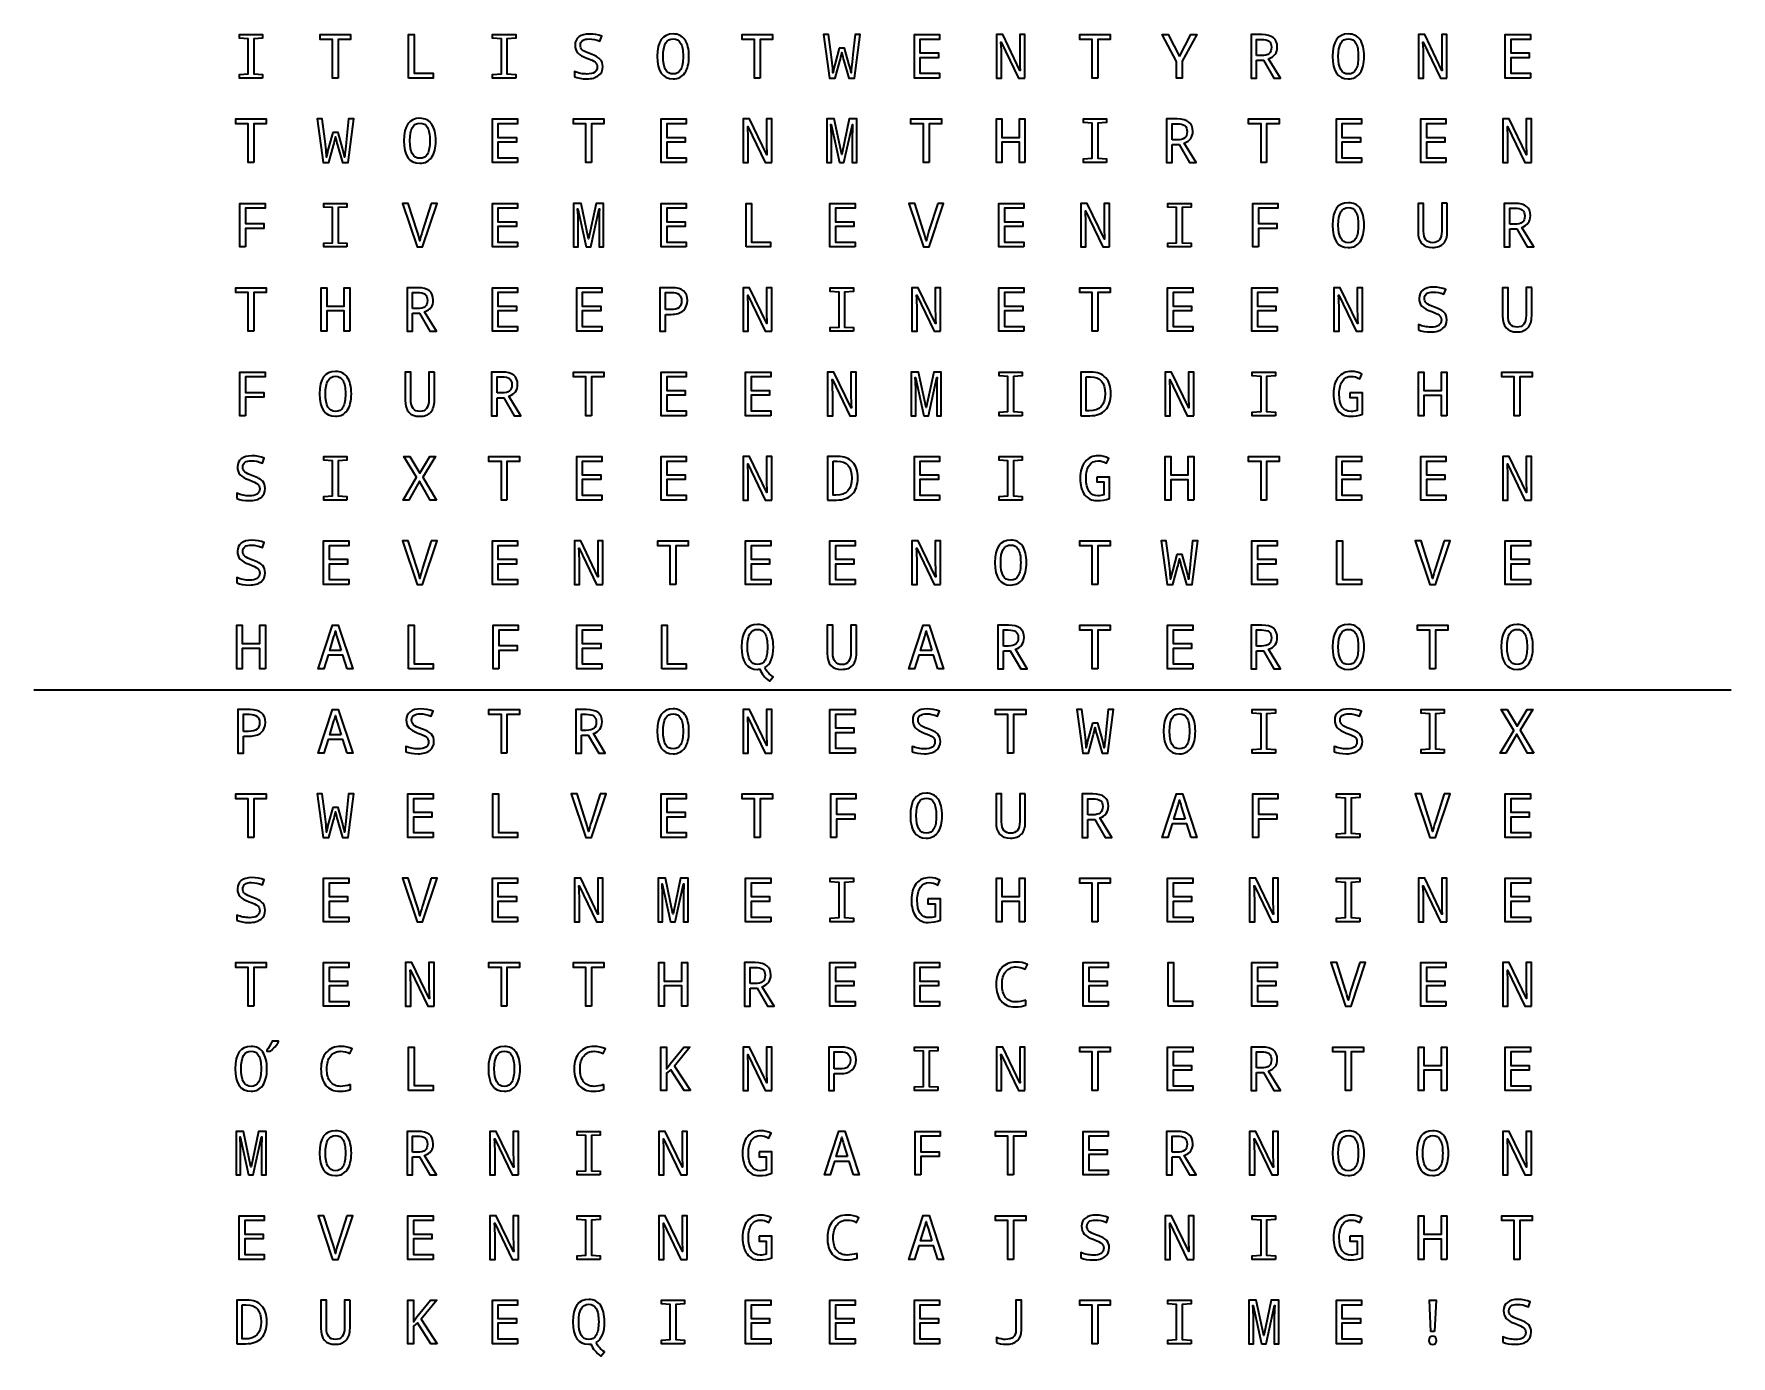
# Model space of a CAD drawing. Header units: inches. Extents: x 0 to 500, y 54 to 443.
import ezdxf

# ---------------------------------------------------------------- set-up
doc = ezdxf.new("R2010")
doc.units = ezdxf.units.IN
doc.header["$MEASUREMENT"] = 0
doc.layers.add('New Text - Clipping Mask', color=7, linetype='Continuous')

# ---------------------------------------------------------------- blocks, each defined once
blk = doc.blocks.new('block 2')
at = {"layer": 'New Text - Clipping Mask', "color": 7, "lineweight": 35, "true_color": 0xffffff}
blk.add_open_spline([(68.64, 143.83), (69.15, 144.55), (69.66, 145.43), (70.17, 146.47), (70.17, 146.47), (72.1, 146.47), (72.1, 146.47), (72.1, 146.47), (72.1, 146.29), (72.1, 146.29), (71.47, 145.32), (70.68, 144.42), (69.7, 143.59), (69.7, 143.59), (68.64, 143.59), (68.64, 143.59), (68.64, 143.59), (68.64, 143.83), (68.64, 143.83)], degree=3, knots=[0, 0, 0, 0, 1, 1, 1, 2, 2, 2, 3, 3, 3, 4, 4, 4, 5, 5, 5, 6, 6, 6, 6], dxfattribs=at)

msp = doc.modelspace()

# ---------------------------------------------------------------- linework, layer by layer
at = {"layer": 'New Text - Clipping Mask', "color": 7, "lineweight": 35, "true_color": 0xffffff}
for points in [[(67.36, 430.19), (60.53, 430.19), (60.53, 431.27), (63.13, 431.44), (63.13, 441.77), (60.53, 441.95), (60.53, 443.03), (67.36, 443.03), (67.36, 441.95), (64.77, 441.77), (64.77, 431.44), (67.36, 431.27), (67.36, 430.19)], [(89.64, 430.19), (87.99, 430.19), (87.99, 441.59), (84.32, 441.59), (84.32, 443.03), (93.31, 443.03), (93.31, 441.59), (89.64, 441.59), (89.64, 430.19)], [(110.34, 430.19), (110.34, 443.03), (111.98, 443.03), (111.98, 431.64), (117.57, 431.64), (117.57, 430.19), (110.34, 430.19)], [(141.96, 430.19), (135.13, 430.19), (135.13, 431.27), (137.73, 431.44), (137.73, 441.77), (135.13, 441.95), (135.13, 443.03), (141.96, 443.03), (141.96, 441.95), (139.37, 441.77), (139.37, 431.44), (141.96, 431.27), (141.96, 430.19)], [(213.97, 430.19), (212.33, 430.19), (212.33, 441.59), (208.65, 441.59), (208.65, 443.03), (217.64, 443.03), (217.64, 441.59), (213.97, 441.59), (213.97, 430.19)], [(266.8, 430.19), (259.39, 430.19), (259.39, 443.03), (266.8, 443.03), (266.8, 441.59), (261.03, 441.59), (261.03, 437.62), (266.46, 437.62), (266.46, 436.19), (261.03, 436.19), (261.03, 431.63), (266.8, 431.63), (266.8, 430.19)], [(313.44, 430.19), (311.79, 430.19), (311.79, 441.59), (308.12, 441.59), (308.12, 443.03), (317.11, 443.03), (317.11, 441.59), (313.44, 441.59), (313.44, 430.19)], [(337.47, 436.54), (340.82, 443.03), (342.59, 443.03), (338.3, 435.18), (338.3, 430.19), (336.66, 430.19), (336.66, 435.1), (332.37, 443.03), (334.16, 443.03), (337.47, 436.54)], [(440.87, 430.19), (433.46, 430.19), (433.46, 443.03), (440.87, 443.03), (440.87, 441.59), (435.1, 441.59), (435.1, 437.62), (440.52, 437.62), (440.52, 436.19), (435.1, 436.19), (435.1, 431.63), (440.87, 431.63), (440.87, 430.19)], [(64.77, 405.33), (63.13, 405.33), (63.13, 416.74), (59.45, 416.74), (59.45, 418.18), (68.44, 418.18), (68.44, 416.74), (64.77, 416.74), (64.77, 405.33)], [(142.47, 405.33), (135.06, 405.33), (135.06, 418.18), (142.47, 418.18), (142.47, 416.74), (136.7, 416.74), (136.7, 412.76), (142.13, 412.76), (142.13, 411.34), (136.7, 411.34), (136.7, 406.77), (142.47, 406.77), (142.47, 405.33)], [(164.24, 405.33), (162.59, 405.33), (162.59, 416.74), (158.92, 416.74), (158.92, 418.18), (167.91, 418.18), (167.91, 416.74), (164.24, 416.74), (164.24, 405.33)], [(192.2, 405.33), (184.79, 405.33), (184.79, 418.18), (192.2, 418.18), (192.2, 416.74), (186.43, 416.74), (186.43, 412.76), (191.86, 412.76), (191.86, 411.34), (186.43, 411.34), (186.43, 406.77), (192.2, 406.77), (192.2, 405.33)], [(263.7, 405.33), (262.06, 405.33), (262.06, 416.74), (258.38, 416.74), (258.38, 418.18), (267.37, 418.18), (267.37, 416.74), (263.7, 416.74), (263.7, 405.33)], [(291.98, 405.33), (290.33, 405.33), (290.33, 411.32), (285.18, 411.32), (285.18, 405.33), (283.54, 405.33), (283.54, 418.18), (285.18, 418.18), (285.18, 412.76), (290.33, 412.76), (290.33, 418.18), (291.98, 418.18), (291.98, 405.33)], [(316.02, 405.33), (309.2, 405.33), (309.2, 406.41), (311.79, 406.59), (311.79, 416.92), (309.2, 417.1), (309.2, 418.18), (316.02, 418.18), (316.02, 417.1), (313.44, 416.92), (313.44, 406.59), (316.02, 406.41), (316.02, 405.33)], [(363.17, 405.33), (361.53, 405.33), (361.53, 416.74), (357.85, 416.74), (357.85, 418.18), (366.84, 418.18), (366.84, 416.74), (363.17, 416.74), (363.17, 405.33)], [(391.13, 405.33), (383.73, 405.33), (383.73, 418.18), (391.13, 418.18), (391.13, 416.74), (385.36, 416.74), (385.36, 412.76), (390.79, 412.76), (390.79, 411.34), (385.36, 411.34), (385.36, 406.77), (391.13, 406.77), (391.13, 405.33)], [(416, 405.33), (408.59, 405.33), (408.59, 418.18), (416, 418.18), (416, 416.74), (410.23, 416.74), (410.23, 412.76), (415.66, 412.76), (415.66, 411.34), (410.23, 411.34), (410.23, 406.77), (416, 406.77), (416, 405.33)], [(62.34, 380.48), (60.7, 380.48), (60.7, 393.32), (68.1, 393.32), (68.1, 391.88), (62.34, 391.88), (62.34, 387.35), (67.76, 387.35), (67.76, 385.91), (62.34, 385.91), (62.34, 380.48)], [(92.23, 380.48), (85.4, 380.48), (85.4, 381.56), (87.99, 381.74), (87.99, 392.07), (85.4, 392.24), (85.4, 393.32), (92.23, 393.32), (92.23, 392.24), (89.64, 392.07), (89.64, 381.74), (92.23, 381.56), (92.23, 380.48)], [(142.47, 380.48), (135.06, 380.48), (135.06, 393.32), (142.47, 393.32), (142.47, 391.88), (136.7, 391.88), (136.7, 387.91), (142.13, 387.91), (142.13, 386.49), (136.7, 386.49), (136.7, 381.92), (142.47, 381.92), (142.47, 380.48)], [(192.2, 380.48), (184.79, 380.48), (184.79, 393.32), (192.2, 393.32), (192.2, 391.88), (186.43, 391.88), (186.43, 387.91), (191.86, 387.91), (191.86, 386.49), (186.43, 386.49), (186.43, 381.92), (192.2, 381.92), (192.2, 380.48)], [(209.8, 380.48), (209.8, 393.32), (211.45, 393.32), (211.45, 381.94), (217.03, 381.94), (217.03, 380.48), (209.8, 380.48)], [(241.94, 380.48), (234.53, 380.48), (234.53, 393.32), (241.94, 393.32), (241.94, 391.88), (236.16, 391.88), (236.16, 387.91), (241.59, 387.91), (241.59, 386.49), (236.16, 386.49), (236.16, 381.92), (241.94, 381.92), (241.94, 380.48)], [(291.67, 380.48), (284.26, 380.48), (284.26, 393.32), (291.67, 393.32), (291.67, 391.88), (285.9, 391.88), (285.9, 387.91), (291.32, 387.91), (291.32, 386.49), (285.9, 386.49), (285.9, 381.92), (291.67, 381.92), (291.67, 380.48)], [(340.89, 380.48), (334.06, 380.48), (334.06, 381.56), (336.66, 381.74), (336.66, 392.07), (334.06, 392.24), (334.06, 393.32), (340.89, 393.32), (340.89, 392.24), (338.3, 392.07), (338.3, 381.74), (340.89, 381.56), (340.89, 380.48)], [(360.73, 380.48), (359.1, 380.48), (359.1, 393.32), (366.5, 393.32), (366.5, 391.88), (360.73, 391.88), (360.73, 387.35), (366.16, 387.35), (366.16, 385.91), (360.73, 385.91), (360.73, 380.48)], [(64.77, 355.63), (63.13, 355.63), (63.13, 367.03), (59.45, 367.03), (59.45, 368.47), (68.44, 368.47), (68.44, 367.03), (64.77, 367.03), (64.77, 355.63)], [(93.04, 355.63), (91.4, 355.63), (91.4, 361.62), (86.25, 361.62), (86.25, 355.63), (84.61, 355.63), (84.61, 368.47), (86.25, 368.47), (86.25, 363.06), (91.4, 363.06), (91.4, 368.47), (93.04, 368.47), (93.04, 355.63)], [(142.47, 355.63), (135.06, 355.63), (135.06, 368.47), (142.47, 368.47), (142.47, 367.03), (136.7, 367.03), (136.7, 363.06), (142.13, 363.06), (142.13, 361.63), (136.7, 361.63), (136.7, 357.07), (142.47, 357.07), (142.47, 355.63)], [(167.34, 355.63), (159.93, 355.63), (159.93, 368.47), (167.34, 368.47), (167.34, 367.03), (161.56, 367.03), (161.56, 363.06), (166.99, 363.06), (166.99, 361.63), (161.56, 361.63), (161.56, 357.07), (167.34, 357.07), (167.34, 355.63)], [(241.43, 355.63), (234.6, 355.63), (234.6, 356.71), (237.19, 356.88), (237.19, 367.21), (234.6, 367.39), (234.6, 368.47), (241.43, 368.47), (241.43, 367.39), (238.84, 367.21), (238.84, 356.88), (241.43, 356.71), (241.43, 355.63)], [(291.67, 355.63), (284.26, 355.63), (284.26, 368.47), (291.67, 368.47), (291.67, 367.03), (285.9, 367.03), (285.9, 363.06), (291.32, 363.06), (291.32, 361.63), (285.9, 361.63), (285.9, 357.07), (291.67, 357.07), (291.67, 355.63)], [(313.44, 355.63), (311.79, 355.63), (311.79, 367.03), (308.12, 367.03), (308.12, 368.47), (317.11, 368.47), (317.11, 367.03), (313.44, 367.03), (313.44, 355.63)], [(341.4, 355.63), (333.99, 355.63), (333.99, 368.47), (341.4, 368.47), (341.4, 367.03), (335.63, 367.03), (335.63, 363.06), (341.06, 363.06), (341.06, 361.63), (335.63, 361.63), (335.63, 357.07), (341.4, 357.07), (341.4, 355.63)], [(366.27, 355.63), (358.86, 355.63), (358.86, 368.47), (366.27, 368.47), (366.27, 367.03), (360.5, 367.03), (360.5, 363.06), (365.92, 363.06), (365.92, 361.63), (360.5, 361.63), (360.5, 357.07), (366.27, 357.07), (366.27, 355.63)], [(62.34, 330.77), (60.7, 330.77), (60.7, 343.62), (68.1, 343.62), (68.1, 342.18), (62.34, 342.18), (62.34, 337.64), (67.76, 337.64), (67.76, 336.2), (62.34, 336.2), (62.34, 330.77)], [(164.24, 330.77), (162.59, 330.77), (162.59, 342.18), (158.92, 342.18), (158.92, 343.62), (167.91, 343.62), (167.91, 342.18), (164.24, 342.18), (164.24, 330.77)], [(192.2, 330.77), (184.79, 330.77), (184.79, 343.62), (192.2, 343.62), (192.2, 342.18), (186.43, 342.18), (186.43, 338.21), (191.86, 338.21), (191.86, 336.78), (186.43, 336.78), (186.43, 332.21), (192.2, 332.21), (192.2, 330.77)], [(217.07, 330.77), (209.66, 330.77), (209.66, 343.62), (217.07, 343.62), (217.07, 342.18), (211.3, 342.18), (211.3, 338.21), (216.73, 338.21), (216.73, 336.78), (211.3, 336.78), (211.3, 332.21), (217.07, 332.21), (217.07, 330.77)], [(291.16, 330.77), (284.33, 330.77), (284.33, 331.85), (286.93, 332.03), (286.93, 342.36), (284.33, 342.54), (284.33, 343.62), (291.16, 343.62), (291.16, 342.54), (288.57, 342.36), (288.57, 332.03), (291.16, 331.85), (291.16, 330.77)], [(365.76, 330.77), (358.93, 330.77), (358.93, 331.85), (361.53, 332.03), (361.53, 342.36), (358.93, 342.54), (358.93, 343.62), (365.76, 343.62), (365.76, 342.54), (363.17, 342.36), (363.17, 332.03), (365.76, 331.85), (365.76, 330.77)], [(416.31, 330.77), (414.66, 330.77), (414.66, 336.76), (409.52, 336.76), (409.52, 330.77), (407.87, 330.77), (407.87, 343.62), (409.52, 343.62), (409.52, 338.21), (414.66, 338.21), (414.66, 343.62), (416.31, 343.62), (416.31, 330.77)], [(437.77, 330.77), (436.12, 330.77), (436.12, 342.18), (432.45, 342.18), (432.45, 343.62), (441.44, 343.62), (441.44, 342.18), (437.77, 342.18), (437.77, 330.77)], [(92.23, 305.92), (85.4, 305.92), (85.4, 307), (87.99, 307.18), (87.99, 317.51), (85.4, 317.68), (85.4, 318.76), (92.23, 318.76), (92.23, 317.68), (89.64, 317.51), (89.64, 307.18), (92.23, 307), (92.23, 305.92)], [(118.61, 305.92), (116.76, 305.92), (113.63, 311.5), (110.41, 305.92), (108.75, 305.92), (112.74, 312.63), (109.02, 318.76), (110.78, 318.76), (113.69, 313.85), (116.63, 318.76), (118.31, 318.76), (114.59, 312.68), (118.61, 305.92)], [(139.37, 305.92), (137.73, 305.92), (137.73, 317.32), (134.05, 317.32), (134.05, 318.76), (143.04, 318.76), (143.04, 317.32), (139.37, 317.32), (139.37, 305.92)], [(167.34, 305.92), (159.93, 305.92), (159.93, 318.76), (167.34, 318.76), (167.34, 317.32), (161.56, 317.32), (161.56, 313.35), (166.99, 313.35), (166.99, 311.93), (161.56, 311.93), (161.56, 307.36), (167.34, 307.36), (167.34, 305.92)], [(192.2, 305.92), (184.79, 305.92), (184.79, 318.76), (192.2, 318.76), (192.2, 317.32), (186.43, 317.32), (186.43, 313.35), (191.86, 313.35), (191.86, 311.93), (186.43, 311.93), (186.43, 307.36), (192.2, 307.36), (192.2, 305.92)], [(266.8, 305.92), (259.39, 305.92), (259.39, 318.76), (266.8, 318.76), (266.8, 317.32), (261.03, 317.32), (261.03, 313.35), (266.46, 313.35), (266.46, 311.93), (261.03, 311.93), (261.03, 307.36), (266.8, 307.36), (266.8, 305.92)], [(291.16, 305.92), (284.33, 305.92), (284.33, 307), (286.93, 307.18), (286.93, 317.51), (284.33, 317.68), (284.33, 318.76), (291.16, 318.76), (291.16, 317.68), (288.57, 317.51), (288.57, 307.18), (291.16, 307), (291.16, 305.92)], [(341.71, 305.92), (340.06, 305.92), (340.06, 311.91), (334.92, 311.91), (334.92, 305.92), (333.27, 305.92), (333.27, 318.76), (334.92, 318.76), (334.92, 313.35), (340.06, 313.35), (340.06, 318.76), (341.71, 318.76), (341.71, 305.92)], [(363.17, 305.92), (361.53, 305.92), (361.53, 317.32), (357.85, 317.32), (357.85, 318.76), (366.84, 318.76), (366.84, 317.32), (363.17, 317.32), (363.17, 305.92)], [(391.13, 305.92), (383.73, 305.92), (383.73, 318.76), (391.13, 318.76), (391.13, 317.32), (385.36, 317.32), (385.36, 313.35), (390.79, 313.35), (390.79, 311.93), (385.36, 311.93), (385.36, 307.36), (391.13, 307.36), (391.13, 305.92)], [(416, 305.92), (408.59, 305.92), (408.59, 318.76), (416, 318.76), (416, 317.32), (410.23, 317.32), (410.23, 313.35), (415.66, 313.35), (415.66, 311.93), (410.23, 311.93), (410.23, 307.36), (416, 307.36), (416, 305.92)], [(92.74, 281.07), (85.33, 281.07), (85.33, 293.91), (92.74, 293.91), (92.74, 292.47), (86.96, 292.47), (86.96, 288.5), (92.39, 288.5), (92.39, 287.08), (86.96, 287.08), (86.96, 282.51), (92.74, 282.51), (92.74, 281.07)], [(142.47, 281.07), (135.06, 281.07), (135.06, 293.91), (142.47, 293.91), (142.47, 292.47), (136.7, 292.47), (136.7, 288.5), (142.13, 288.5), (142.13, 287.08), (136.7, 287.08), (136.7, 282.51), (142.47, 282.51), (142.47, 281.07)], [(189.11, 281.07), (187.46, 281.07), (187.46, 292.47), (183.78, 292.47), (183.78, 293.91), (192.77, 293.91), (192.77, 292.47), (189.11, 292.47), (189.11, 281.07)], [(217.07, 281.07), (209.66, 281.07), (209.66, 293.91), (217.07, 293.91), (217.07, 292.47), (211.3, 292.47), (211.3, 288.5), (216.73, 288.5), (216.73, 287.08), (211.3, 287.08), (211.3, 282.51), (217.07, 282.51), (217.07, 281.07)], [(241.94, 281.07), (234.53, 281.07), (234.53, 293.91), (241.94, 293.91), (241.94, 292.47), (236.16, 292.47), (236.16, 288.5), (241.59, 288.5), (241.59, 287.08), (236.16, 287.08), (236.16, 282.51), (241.94, 282.51), (241.94, 281.07)], [(313.44, 281.07), (311.79, 281.07), (311.79, 292.47), (308.12, 292.47), (308.12, 293.91), (317.11, 293.91), (317.11, 292.47), (313.44, 292.47), (313.44, 281.07)], [(366.27, 281.07), (358.86, 281.07), (358.86, 293.91), (366.27, 293.91), (366.27, 292.47), (360.5, 292.47), (360.5, 288.5), (365.92, 288.5), (365.92, 287.08), (360.5, 287.08), (360.5, 282.51), (366.27, 282.51), (366.27, 281.07)], [(383.87, 281.07), (383.87, 293.91), (385.51, 293.91), (385.51, 282.52), (391.1, 282.52), (391.1, 281.07), (383.87, 281.07)], [(440.87, 281.07), (433.46, 281.07), (433.46, 293.91), (440.87, 293.91), (440.87, 292.47), (435.1, 292.47), (435.1, 288.5), (440.52, 288.5), (440.52, 287.08), (435.1, 287.08), (435.1, 282.51), (440.87, 282.51), (440.87, 281.07)], [(68.18, 256.21), (66.53, 256.21), (66.53, 262.2), (61.39, 262.2), (61.39, 256.21), (59.74, 256.21), (59.74, 269.06), (61.39, 269.06), (61.39, 263.65), (66.53, 263.65), (66.53, 269.06), (68.18, 269.06), (68.18, 256.21)], [(92.25, 256.21), (90.99, 260.19), (86.67, 260.19), (85.38, 256.21), (83.71, 256.21), (87.96, 269.11), (89.67, 269.11), (93.94, 256.21), (92.25, 256.21)], [(110.34, 256.21), (110.34, 269.06), (111.98, 269.06), (111.98, 257.67), (117.57, 257.67), (117.57, 256.21), (110.34, 256.21)], [(136.94, 256.21), (135.3, 256.21), (135.3, 269.06), (142.7, 269.06), (142.7, 267.62), (136.94, 267.62), (136.94, 263.08), (142.36, 263.08), (142.36, 261.64), (136.94, 261.64), (136.94, 256.21)], [(167.34, 256.21), (159.93, 256.21), (159.93, 269.06), (167.34, 269.06), (167.34, 267.62), (161.56, 267.62), (161.56, 263.65), (166.99, 263.65), (166.99, 262.22), (161.56, 262.22), (161.56, 257.65), (167.34, 257.65), (167.34, 256.21)], [(184.94, 256.21), (184.94, 269.06), (186.58, 269.06), (186.58, 257.67), (192.17, 257.67), (192.17, 256.21), (184.94, 256.21)], [(266.32, 256.21), (265.05, 260.19), (260.73, 260.19), (259.45, 256.21), (257.78, 256.21), (262.02, 269.11), (263.74, 269.11), (268.01, 256.21), (266.32, 256.21)], [(313.44, 256.21), (311.79, 256.21), (311.79, 267.62), (308.12, 267.62), (308.12, 269.06), (317.11, 269.06), (317.11, 267.62), (313.44, 267.62), (313.44, 256.21)], [(341.4, 256.21), (333.99, 256.21), (333.99, 269.06), (341.4, 269.06), (341.4, 267.62), (335.63, 267.62), (335.63, 263.65), (341.06, 263.65), (341.06, 262.22), (335.63, 262.22), (335.63, 257.65), (341.4, 257.65), (341.4, 256.21)], [(412.9, 256.21), (411.26, 256.21), (411.26, 267.62), (407.58, 267.62), (407.58, 269.06), (416.57, 269.06), (416.57, 267.62), (412.9, 267.62), (412.9, 256.21)], [(0, 250), (500, 250)], [(92.25, 231.36), (90.99, 235.34), (86.67, 235.34), (85.38, 231.36), (83.71, 231.36), (87.96, 244.26), (89.67, 244.26), (93.94, 231.36), (92.25, 231.36)], [(139.37, 231.36), (137.73, 231.36), (137.73, 242.76), (134.05, 242.76), (134.05, 244.2), (143.04, 244.2), (143.04, 242.76), (139.37, 242.76), (139.37, 231.36)], [(241.94, 231.36), (234.53, 231.36), (234.53, 244.2), (241.94, 244.2), (241.94, 242.76), (236.16, 242.76), (236.16, 238.79), (241.59, 238.79), (241.59, 237.37), (236.16, 237.37), (236.16, 232.8), (241.94, 232.8), (241.94, 231.36)], [(288.57, 231.36), (286.93, 231.36), (286.93, 242.76), (283.25, 242.76), (283.25, 244.2), (292.24, 244.2), (292.24, 242.76), (288.57, 242.76), (288.57, 231.36)], [(365.76, 231.36), (358.93, 231.36), (358.93, 232.44), (361.53, 232.62), (361.53, 242.95), (358.93, 243.12), (358.93, 244.2), (365.76, 244.2), (365.76, 243.12), (363.17, 242.95), (363.17, 232.62), (365.76, 232.44), (365.76, 231.36)], [(415.49, 231.36), (408.66, 231.36), (408.66, 232.44), (411.26, 232.62), (411.26, 242.95), (408.66, 243.12), (408.66, 244.2), (415.49, 244.2), (415.49, 243.12), (412.9, 242.95), (412.9, 232.62), (415.49, 232.44), (415.49, 231.36)], [(441.88, 231.36), (440.02, 231.36), (436.9, 236.94), (433.68, 231.36), (432.02, 231.36), (436, 238.07), (432.29, 244.2), (434.04, 244.2), (436.95, 239.29), (439.89, 244.2), (441.57, 244.2), (437.86, 238.12), (441.88, 231.36)], [(64.77, 206.51), (63.13, 206.51), (63.13, 217.91), (59.45, 217.91), (59.45, 219.35), (68.44, 219.35), (68.44, 217.91), (64.77, 217.91), (64.77, 206.51)], [(117.6, 206.51), (110.19, 206.51), (110.19, 219.35), (117.6, 219.35), (117.6, 217.91), (111.83, 217.91), (111.83, 213.94), (117.26, 213.94), (117.26, 212.52), (111.83, 212.52), (111.83, 207.95), (117.6, 207.95), (117.6, 206.51)], [(135.2, 206.51), (135.2, 219.35), (136.85, 219.35), (136.85, 207.97), (142.43, 207.97), (142.43, 206.51), (135.2, 206.51)], [(192.2, 206.51), (184.79, 206.51), (184.79, 219.35), (192.2, 219.35), (192.2, 217.91), (186.43, 217.91), (186.43, 213.94), (191.86, 213.94), (191.86, 212.52), (186.43, 212.52), (186.43, 207.95), (192.2, 207.95), (192.2, 206.51)], [(213.97, 206.51), (212.33, 206.51), (212.33, 217.91), (208.65, 217.91), (208.65, 219.35), (217.64, 219.35), (217.64, 217.91), (213.97, 217.91), (213.97, 206.51)], [(236.4, 206.51), (234.76, 206.51), (234.76, 219.35), (242.16, 219.35), (242.16, 217.91), (236.4, 217.91), (236.4, 213.38), (241.83, 213.38), (241.83, 211.94), (236.4, 211.94), (236.4, 206.51)], [(340.92, 206.51), (339.65, 210.49), (335.33, 210.49), (334.05, 206.51), (332.37, 206.51), (336.62, 219.4), (338.34, 219.4), (342.61, 206.51), (340.92, 206.51)], [(360.73, 206.51), (359.1, 206.51), (359.1, 219.35), (366.5, 219.35), (366.5, 217.91), (360.73, 217.91), (360.73, 213.38), (366.16, 213.38), (366.16, 211.94), (360.73, 211.94), (360.73, 206.51)], [(390.62, 206.51), (383.8, 206.51), (383.8, 207.59), (386.39, 207.76), (386.39, 218.09), (383.8, 218.27), (383.8, 219.35), (390.62, 219.35), (390.62, 218.27), (388.04, 218.09), (388.04, 207.76), (390.62, 207.59), (390.62, 206.51)], [(440.87, 206.51), (433.46, 206.51), (433.46, 219.35), (440.87, 219.35), (440.87, 217.91), (435.1, 217.91), (435.1, 213.94), (440.52, 213.94), (440.52, 212.52), (435.1, 212.52), (435.1, 207.95), (440.87, 207.95), (440.87, 206.51)], [(92.74, 181.65), (85.33, 181.65), (85.33, 194.5), (92.74, 194.5), (92.74, 193.06), (86.96, 193.06), (86.96, 189.09), (92.39, 189.09), (92.39, 187.66), (86.96, 187.66), (86.96, 183.09), (92.74, 183.09), (92.74, 181.65)], [(142.47, 181.65), (135.06, 181.65), (135.06, 194.5), (142.47, 194.5), (142.47, 193.06), (136.7, 193.06), (136.7, 189.09), (142.13, 189.09), (142.13, 187.66), (136.7, 187.66), (136.7, 183.09), (142.47, 183.09), (142.47, 181.65)], [(217.07, 181.65), (209.66, 181.65), (209.66, 194.5), (217.07, 194.5), (217.07, 193.06), (211.3, 193.06), (211.3, 189.09), (216.73, 189.09), (216.73, 187.66), (211.3, 187.66), (211.3, 183.09), (217.07, 183.09), (217.07, 181.65)], [(241.43, 181.65), (234.6, 181.65), (234.6, 182.73), (237.19, 182.91), (237.19, 193.24), (234.6, 193.42), (234.6, 194.5), (241.43, 194.5), (241.43, 193.42), (238.84, 193.24), (238.84, 182.91), (241.43, 182.73), (241.43, 181.65)], [(291.98, 181.65), (290.33, 181.65), (290.33, 187.65), (285.18, 187.65), (285.18, 181.65), (283.54, 181.65), (283.54, 194.5), (285.18, 194.5), (285.18, 189.09), (290.33, 189.09), (290.33, 194.5), (291.98, 194.5), (291.98, 181.65)], [(313.44, 181.65), (311.79, 181.65), (311.79, 193.06), (308.12, 193.06), (308.12, 194.5), (317.11, 194.5), (317.11, 193.06), (313.44, 193.06), (313.44, 181.65)], [(341.4, 181.65), (333.99, 181.65), (333.99, 194.5), (341.4, 194.5), (341.4, 193.06), (335.63, 193.06), (335.63, 189.09), (341.06, 189.09), (341.06, 187.66), (335.63, 187.66), (335.63, 183.09), (341.4, 183.09), (341.4, 181.65)], [(390.62, 181.65), (383.8, 181.65), (383.8, 182.73), (386.39, 182.91), (386.39, 193.24), (383.8, 193.42), (383.8, 194.5), (390.62, 194.5), (390.62, 193.42), (388.04, 193.24), (388.04, 182.91), (390.62, 182.73), (390.62, 181.65)], [(440.87, 181.65), (433.46, 181.65), (433.46, 194.5), (440.87, 194.5), (440.87, 193.06), (435.1, 193.06), (435.1, 189.09), (440.52, 189.09), (440.52, 187.66), (435.1, 187.66), (435.1, 183.09), (440.87, 183.09), (440.87, 181.65)], [(64.77, 156.8), (63.13, 156.8), (63.13, 168.2), (59.45, 168.2), (59.45, 169.64), (68.44, 169.64), (68.44, 168.2), (64.77, 168.2), (64.77, 156.8)], [(92.74, 156.8), (85.33, 156.8), (85.33, 169.64), (92.74, 169.64), (92.74, 168.2), (86.96, 168.2), (86.96, 164.23), (92.39, 164.23), (92.39, 162.81), (86.96, 162.81), (86.96, 158.24), (92.74, 158.24), (92.74, 156.8)], [(139.37, 156.8), (137.73, 156.8), (137.73, 168.2), (134.05, 168.2), (134.05, 169.64), (143.04, 169.64), (143.04, 168.2), (139.37, 168.2), (139.37, 156.8)], [(164.24, 156.8), (162.59, 156.8), (162.59, 168.2), (158.92, 168.2), (158.92, 169.64), (167.91, 169.64), (167.91, 168.2), (164.24, 168.2), (164.24, 156.8)], [(192.51, 156.8), (190.86, 156.8), (190.86, 162.79), (185.72, 162.79), (185.72, 156.8), (184.07, 156.8), (184.07, 169.64), (185.72, 169.64), (185.72, 164.23), (190.86, 164.23), (190.86, 169.64), (192.51, 169.64), (192.51, 156.8)], [(241.94, 156.8), (234.53, 156.8), (234.53, 169.64), (241.94, 169.64), (241.94, 168.2), (236.16, 168.2), (236.16, 164.23), (241.59, 164.23), (241.59, 162.81), (236.16, 162.81), (236.16, 158.24), (241.94, 158.24), (241.94, 156.8)], [(266.8, 156.8), (259.39, 156.8), (259.39, 169.64), (266.8, 169.64), (266.8, 168.2), (261.03, 168.2), (261.03, 164.23), (266.46, 164.23), (266.46, 162.81), (261.03, 162.81), (261.03, 158.24), (266.8, 158.24), (266.8, 156.8)], [(316.53, 156.8), (309.13, 156.8), (309.13, 169.64), (316.53, 169.64), (316.53, 168.2), (310.76, 168.2), (310.76, 164.23), (316.19, 164.23), (316.19, 162.81), (310.76, 162.81), (310.76, 158.24), (316.53, 158.24), (316.53, 156.8)], [(334.13, 156.8), (334.13, 169.64), (335.78, 169.64), (335.78, 158.26), (341.37, 158.26), (341.37, 156.8), (334.13, 156.8)], [(366.27, 156.8), (358.86, 156.8), (358.86, 169.64), (366.27, 169.64), (366.27, 168.2), (360.5, 168.2), (360.5, 164.23), (365.92, 164.23), (365.92, 162.81), (360.5, 162.81), (360.5, 158.24), (366.27, 158.24), (366.27, 156.8)], [(416, 156.8), (408.59, 156.8), (408.59, 169.64), (416, 169.64), (416, 168.2), (410.23, 168.2), (410.23, 164.23), (415.66, 164.23), (415.66, 162.81), (410.23, 162.81), (410.23, 158.24), (416, 158.24), (416, 156.8)], [(110.34, 131.95), (110.34, 144.79), (111.98, 144.79), (111.98, 133.41), (117.57, 133.41), (117.57, 131.95), (110.34, 131.95)], [(193.43, 131.95), (191.57, 131.95), (187.61, 138.08), (186.38, 137.08), (186.38, 131.95), (184.74, 131.95), (184.74, 144.79), (186.38, 144.79), (186.38, 138.37), (187.44, 139.84), (191.43, 144.79), (193.27, 144.79), (188.68, 139.19), (193.43, 131.95)], [(266.29, 131.95), (259.46, 131.95), (259.46, 133.03), (262.06, 133.2), (262.06, 143.53), (259.46, 143.71), (259.46, 144.79), (266.29, 144.79), (266.29, 143.71), (263.7, 143.53), (263.7, 133.2), (266.29, 133.03), (266.29, 131.95)], [(313.44, 131.95), (311.79, 131.95), (311.79, 143.35), (308.12, 143.35), (308.12, 144.79), (317.11, 144.79), (317.11, 143.35), (313.44, 143.35), (313.44, 131.95)], [(341.4, 131.95), (333.99, 131.95), (333.99, 144.79), (341.4, 144.79), (341.4, 143.35), (335.63, 143.35), (335.63, 139.38), (341.06, 139.38), (341.06, 137.96), (335.63, 137.96), (335.63, 133.39), (341.4, 133.39), (341.4, 131.95)], [(388.04, 131.95), (386.39, 131.95), (386.39, 143.35), (382.71, 143.35), (382.71, 144.79), (391.71, 144.79), (391.71, 143.35), (388.04, 143.35), (388.04, 131.95)], [(416.31, 131.95), (414.66, 131.95), (414.66, 137.94), (409.52, 137.94), (409.52, 131.95), (407.87, 131.95), (407.87, 144.79), (409.52, 144.79), (409.52, 139.38), (414.66, 139.38), (414.66, 144.79), (416.31, 144.79), (416.31, 131.95)], [(440.87, 131.95), (433.46, 131.95), (433.46, 144.79), (440.87, 144.79), (440.87, 143.35), (435.1, 143.35), (435.1, 139.38), (440.52, 139.38), (440.52, 137.96), (435.1, 137.96), (435.1, 133.39), (440.87, 133.39), (440.87, 131.95)], [(166.83, 107.09), (160, 107.09), (160, 108.17), (162.59, 108.35), (162.59, 118.68), (160, 118.86), (160, 119.94), (166.83, 119.94), (166.83, 118.86), (164.24, 118.68), (164.24, 108.35), (166.83, 108.17), (166.83, 107.09)], [(241.45, 107.09), (240.18, 111.07), (235.86, 111.07), (234.58, 107.09), (232.91, 107.09), (237.16, 119.99), (238.87, 119.99), (243.14, 107.09), (241.45, 107.09)], [(261.27, 107.09), (259.63, 107.09), (259.63, 119.94), (267.03, 119.94), (267.03, 118.5), (261.27, 118.5), (261.27, 113.96), (266.7, 113.96), (266.7, 112.52), (261.27, 112.52), (261.27, 107.09)], [(288.57, 107.09), (286.93, 107.09), (286.93, 118.5), (283.25, 118.5), (283.25, 119.94), (292.24, 119.94), (292.24, 118.5), (288.57, 118.5), (288.57, 107.09)], [(316.53, 107.09), (309.13, 107.09), (309.13, 119.94), (316.53, 119.94), (316.53, 118.5), (310.76, 118.5), (310.76, 114.53), (316.19, 114.53), (316.19, 113.1), (310.76, 113.1), (310.76, 108.53), (316.53, 108.53), (316.53, 107.09)], [(67.87, 82.24), (60.46, 82.24), (60.46, 95.08), (67.87, 95.08), (67.87, 93.64), (62.1, 93.64), (62.1, 89.67), (67.53, 89.67), (67.53, 88.25), (62.1, 88.25), (62.1, 83.68), (67.87, 83.68), (67.87, 82.24)], [(117.6, 82.24), (110.19, 82.24), (110.19, 95.08), (117.6, 95.08), (117.6, 93.64), (111.83, 93.64), (111.83, 89.67), (117.26, 89.67), (117.26, 88.25), (111.83, 88.25), (111.83, 83.68), (117.6, 83.68), (117.6, 82.24)], [(166.83, 82.24), (160, 82.24), (160, 83.32), (162.59, 83.5), (162.59, 93.83), (160, 94), (160, 95.08), (166.83, 95.08), (166.83, 94), (164.24, 93.83), (164.24, 83.5), (166.83, 83.32), (166.83, 82.24)], [(266.32, 82.24), (265.05, 86.22), (260.73, 86.22), (259.45, 82.24), (257.78, 82.24), (262.02, 95.14), (263.74, 95.14), (268.01, 82.24), (266.32, 82.24)], [(288.57, 82.24), (286.93, 82.24), (286.93, 93.64), (283.25, 93.64), (283.25, 95.08), (292.24, 95.08), (292.24, 93.64), (288.57, 93.64), (288.57, 82.24)], [(365.76, 82.24), (358.93, 82.24), (358.93, 83.32), (361.53, 83.5), (361.53, 93.83), (358.93, 94), (358.93, 95.08), (365.76, 95.08), (365.76, 94), (363.17, 93.83), (363.17, 83.5), (365.76, 83.32), (365.76, 82.24)], [(416.31, 82.24), (414.66, 82.24), (414.66, 88.23), (409.52, 88.23), (409.52, 82.24), (407.87, 82.24), (407.87, 95.08), (409.52, 95.08), (409.52, 89.67), (414.66, 89.67), (414.66, 95.08), (416.31, 95.08), (416.31, 82.24)], [(437.77, 82.24), (436.12, 82.24), (436.12, 93.64), (432.45, 93.64), (432.45, 95.08), (441.44, 95.08), (441.44, 93.64), (437.77, 93.64), (437.77, 82.24)], [(118.83, 57.39), (116.97, 57.39), (113.01, 63.52), (111.78, 62.52), (111.78, 57.39), (110.14, 57.39), (110.14, 70.23), (111.78, 70.23), (111.78, 63.81), (112.84, 65.29), (116.83, 70.23), (118.67, 70.23), (114.08, 64.64), (118.83, 57.39)], [(142.47, 57.39), (135.06, 57.39), (135.06, 70.23), (142.47, 70.23), (142.47, 68.79), (136.7, 68.79), (136.7, 64.82), (142.13, 64.82), (142.13, 63.4), (136.7, 63.4), (136.7, 58.83), (142.47, 58.83), (142.47, 57.39)], [(191.69, 57.39), (184.86, 57.39), (184.86, 58.47), (187.46, 58.64), (187.46, 68.97), (184.86, 69.15), (184.86, 70.23), (191.69, 70.23), (191.69, 69.15), (189.11, 68.97), (189.11, 58.64), (191.69, 58.47), (191.69, 57.39)], [(217.07, 57.39), (209.66, 57.39), (209.66, 70.23), (217.07, 70.23), (217.07, 68.79), (211.3, 68.79), (211.3, 64.82), (216.73, 64.82), (216.73, 63.4), (211.3, 63.4), (211.3, 58.83), (217.07, 58.83), (217.07, 57.39)], [(241.94, 57.39), (234.53, 57.39), (234.53, 70.23), (241.94, 70.23), (241.94, 68.79), (236.16, 68.79), (236.16, 64.82), (241.59, 64.82), (241.59, 63.4), (236.16, 63.4), (236.16, 58.83), (241.94, 58.83), (241.94, 57.39)], [(266.8, 57.39), (259.39, 57.39), (259.39, 70.23), (266.8, 70.23), (266.8, 68.79), (261.03, 68.79), (261.03, 64.82), (266.46, 64.82), (266.46, 63.4), (261.03, 63.4), (261.03, 58.83), (266.8, 58.83), (266.8, 57.39)], [(313.44, 57.39), (311.79, 57.39), (311.79, 68.79), (308.12, 68.79), (308.12, 70.23), (317.11, 70.23), (317.11, 68.79), (313.44, 68.79), (313.44, 57.39)], [(340.89, 57.39), (334.06, 57.39), (334.06, 58.47), (336.66, 58.64), (336.66, 68.97), (334.06, 69.15), (334.06, 70.23), (340.89, 70.23), (340.89, 69.15), (338.3, 68.97), (338.3, 58.64), (340.89, 58.47), (340.89, 57.39)], [(391.13, 57.39), (383.73, 57.39), (383.73, 70.23), (391.13, 70.23), (391.13, 68.79), (385.36, 68.79), (385.36, 64.82), (390.79, 64.82), (390.79, 63.4), (385.36, 63.4), (385.36, 58.83), (391.13, 58.83), (391.13, 57.39)], [(412.63, 61.02), (411.57, 61.02), (411.12, 70.23), (413.08, 70.23), (412.63, 61.02)]]:
    msp.add_lwpolyline(points, dxfattribs=at)
for points, knots in [([(159.26, 430.62), (159.26, 430.62), (159.26, 432.18), (159.26, 432.18), (160.5, 431.68), (161.71, 431.42), (162.9, 431.42), (164.95, 431.42), (165.98, 432.13), (165.98, 433.53), (165.98, 434.14), (165.77, 434.61), (165.36, 434.94), (164.95, 435.27), (164.11, 435.66), (162.85, 436.11), (161.63, 436.53), (160.75, 437.05), (160.22, 437.64), (159.69, 438.23), (159.43, 439.01), (159.43, 439.95), (159.43, 440.97), (159.8, 441.77), (160.56, 442.35), (161.31, 442.93), (162.34, 443.21), (163.66, 443.21), (165, 443.21), (166.22, 442.99), (167.32, 442.53), (167.32, 442.53), (166.75, 441.09), (166.75, 441.09), (165.62, 441.54), (164.57, 441.77), (163.59, 441.77), (161.87, 441.77), (161.01, 441.16), (161.01, 439.94), (161.01, 439.34), (161.2, 438.86), (161.59, 438.5), (161.97, 438.13), (162.76, 437.74), (163.97, 437.33), (165.41, 436.81), (166.37, 436.28), (166.86, 435.73), (167.34, 435.19), (167.58, 434.48), (167.58, 433.62), (167.58, 432.5), (167.18, 431.61), (166.36, 430.97), (165.55, 430.33), (164.4, 430.01), (162.9, 430.01), (161.35, 430.01), (160.13, 430.21), (159.26, 430.62)], [0, 0, 0, 0, 1, 1, 1, 2, 2, 2, 3, 3, 3, 4, 4, 4, 5, 5, 5, 6, 6, 6, 7, 7, 7, 8, 8, 8, 9, 9, 9, 10, 10, 10, 11, 11, 11, 12, 12, 12, 13, 13, 13, 14, 14, 14, 15, 15, 15, 16, 16, 16, 17, 17, 17, 18, 18, 18, 19, 19, 19, 20, 20, 20, 20]), ([(188.3, 430.01), (185.18, 430.01), (183.62, 432.22), (183.62, 436.64), (183.62, 441.04), (185.19, 443.23), (188.32, 443.23), (189.82, 443.23), (190.97, 442.66), (191.78, 441.51), (192.58, 440.37), (192.98, 438.74), (192.98, 436.63), (192.98, 434.51), (192.57, 432.88), (191.76, 431.73), (190.95, 430.58), (189.8, 430.01), (188.3, 430.01)], [0, 0, 0, 0, 1, 1, 1, 2, 2, 2, 3, 3, 3, 4, 4, 4, 5, 5, 5, 6, 6, 6, 6]), ([(188.3, 431.44), (189.32, 431.44), (190.06, 431.87), (190.54, 432.72), (191.01, 433.56), (191.24, 434.87), (191.24, 436.63), (191.24, 438.4), (191, 439.7), (190.53, 440.54), (190.05, 441.37), (189.31, 441.79), (188.32, 441.79), (186.35, 441.79), (185.36, 440.07), (185.36, 436.63), (185.36, 433.17), (186.34, 431.44), (188.3, 431.44)], [0, 0, 0, 0, 1, 1, 1, 2, 2, 2, 3, 3, 3, 4, 4, 4, 5, 5, 5, 6, 6, 6, 6]), ([(237.26, 439.04), (237.26, 439.04), (238.82, 439.04), (238.82, 439.04), (238.82, 439.04), (240.1, 434.46), (240.1, 434.46), (240.45, 433.18), (240.67, 432.28), (240.73, 431.77), (240.74, 432.08), (240.93, 433.89), (241.3, 437.2), (241.3, 437.2), (241.92, 443.03), (241.92, 443.03), (241.92, 443.03), (243.41, 443.03), (243.41, 443.03), (243.41, 443.03), (241.77, 430.19), (241.77, 430.19), (241.77, 430.19), (240.1, 430.19), (240.1, 430.19), (240.1, 430.19), (238.62, 435.28), (238.62, 435.28), (238.38, 436.09), (238.19, 436.91), (238.04, 437.76), (237.85, 436.74), (237.66, 435.91), (237.47, 435.26), (237.47, 435.26), (236.09, 430.19), (236.09, 430.19), (236.09, 430.19), (234.42, 430.19), (234.42, 430.19), (234.42, 430.19), (232.64, 443.03), (232.64, 443.03), (232.64, 443.03), (234.13, 443.03), (234.13, 443.03), (234.13, 443.03), (234.91, 437.2), (234.91, 437.2), (235.04, 436.17), (235.16, 435.07), (235.26, 433.88), (235.36, 432.7), (235.41, 432), (235.41, 431.77), (235.55, 432.65), (235.75, 433.56), (236.02, 434.51), (236.02, 434.51), (237.26, 439.04), (237.26, 439.04)], [0, 0, 0, 0, 1, 1, 1, 2, 2, 2, 3, 3, 3, 4, 4, 4, 5, 5, 5, 6, 6, 6, 7, 7, 7, 8, 8, 8, 9, 9, 9, 10, 10, 10, 11, 11, 11, 12, 12, 12, 13, 13, 13, 14, 14, 14, 15, 15, 15, 16, 16, 16, 17, 17, 17, 18, 18, 18, 19, 19, 19, 20, 20, 20, 20]), ([(291.96, 430.19), (291.96, 430.19), (290.07, 430.19), (290.07, 430.19), (290.07, 430.19), (284.96, 440.82), (284.96, 440.82), (284.96, 440.82), (284.89, 440.82), (284.89, 440.82), (285, 439.19), (285.05, 437.97), (285.05, 437.15), (285.05, 437.15), (285.05, 430.19), (285.05, 430.19), (285.05, 430.19), (283.54, 430.19), (283.54, 430.19), (283.54, 430.19), (283.54, 443.03), (283.54, 443.03), (283.54, 443.03), (285.41, 443.03), (285.41, 443.03), (285.41, 443.03), (290.5, 432.45), (290.5, 432.45), (290.5, 432.45), (290.55, 432.45), (290.55, 432.45), (290.47, 434.23), (290.43, 435.41), (290.43, 436), (290.43, 436), (290.43, 443.03), (290.43, 443.03), (290.43, 443.03), (291.96, 443.03), (291.96, 443.03), (291.96, 443.03), (291.96, 430.19), (291.96, 430.19)], [0, 0, 0, 0, 1, 1, 1, 2, 2, 2, 3, 3, 3, 4, 4, 4, 5, 5, 5, 6, 6, 6, 7, 7, 7, 8, 8, 8, 9, 9, 9, 10, 10, 10, 11, 11, 11, 12, 12, 12, 13, 13, 13, 14, 14, 14, 14]), ([(360.23, 435.49), (360.23, 435.49), (360.23, 430.19), (360.23, 430.19), (360.23, 430.19), (358.59, 430.19), (358.59, 430.19), (358.59, 430.19), (358.59, 443.03), (358.59, 443.03), (358.59, 443.03), (361.73, 443.03), (361.73, 443.03), (364.78, 443.03), (366.3, 441.81), (366.3, 439.38), (366.3, 437.7), (365.46, 436.55), (363.76, 435.94), (363.76, 435.94), (367.25, 430.19), (367.25, 430.19), (367.25, 430.19), (365.33, 430.19), (365.33, 430.19), (365.33, 430.19), (362.25, 435.49), (362.25, 435.49), (362.25, 435.49), (360.23, 435.49), (360.23, 435.49)], [0, 0, 0, 0, 1, 1, 1, 2, 2, 2, 3, 3, 3, 4, 4, 4, 5, 5, 5, 6, 6, 6, 7, 7, 7, 8, 8, 8, 9, 9, 9, 10, 10, 10, 10]), ([(360.23, 436.88), (360.23, 436.88), (361.68, 436.88), (361.68, 436.88), (362.68, 436.88), (363.42, 437.07), (363.89, 437.46), (364.37, 437.85), (364.6, 438.46), (364.6, 439.3), (364.6, 440.13), (364.37, 440.72), (363.9, 441.09), (363.43, 441.45), (362.68, 441.63), (361.63, 441.63), (361.63, 441.63), (360.23, 441.63), (360.23, 441.63), (360.23, 441.63), (360.23, 436.88), (360.23, 436.88)], [0, 0, 0, 0, 1, 1, 1, 2, 2, 2, 3, 3, 3, 4, 4, 4, 5, 5, 5, 6, 6, 6, 7, 7, 7, 7]), ([(387.24, 430.01), (384.12, 430.01), (382.56, 432.22), (382.56, 436.64), (382.56, 441.04), (384.12, 443.23), (387.25, 443.23), (388.76, 443.23), (389.91, 442.66), (390.71, 441.51), (391.51, 440.37), (391.91, 438.74), (391.91, 436.63), (391.91, 434.51), (391.5, 432.88), (390.69, 431.73), (389.88, 430.58), (388.73, 430.01), (387.24, 430.01)], [0, 0, 0, 0, 1, 1, 1, 2, 2, 2, 3, 3, 3, 4, 4, 4, 5, 5, 5, 6, 6, 6, 6]), ([(387.24, 431.44), (388.25, 431.44), (388.99, 431.87), (389.47, 432.72), (389.94, 433.56), (390.17, 434.87), (390.17, 436.63), (390.17, 438.4), (389.94, 439.7), (389.46, 440.54), (388.98, 441.37), (388.25, 441.79), (387.25, 441.79), (385.28, 441.79), (384.29, 440.07), (384.29, 436.63), (384.29, 433.17), (385.27, 431.44), (387.24, 431.44)], [0, 0, 0, 0, 1, 1, 1, 2, 2, 2, 3, 3, 3, 4, 4, 4, 5, 5, 5, 6, 6, 6, 6]), ([(416.29, 430.19), (416.29, 430.19), (414.4, 430.19), (414.4, 430.19), (414.4, 430.19), (409.3, 440.82), (409.3, 440.82), (409.3, 440.82), (409.23, 440.82), (409.23, 440.82), (409.33, 439.19), (409.38, 437.97), (409.38, 437.15), (409.38, 437.15), (409.38, 430.19), (409.38, 430.19), (409.38, 430.19), (407.87, 430.19), (407.87, 430.19), (407.87, 430.19), (407.87, 443.03), (407.87, 443.03), (407.87, 443.03), (409.75, 443.03), (409.75, 443.03), (409.75, 443.03), (414.83, 432.45), (414.83, 432.45), (414.83, 432.45), (414.88, 432.45), (414.88, 432.45), (414.8, 434.23), (414.76, 435.41), (414.76, 436), (414.76, 436), (414.76, 443.03), (414.76, 443.03), (414.76, 443.03), (416.29, 443.03), (416.29, 443.03), (416.29, 443.03), (416.29, 430.19), (416.29, 430.19)], [0, 0, 0, 0, 1, 1, 1, 2, 2, 2, 3, 3, 3, 4, 4, 4, 5, 5, 5, 6, 6, 6, 7, 7, 7, 8, 8, 8, 9, 9, 9, 10, 10, 10, 11, 11, 11, 12, 12, 12, 13, 13, 13, 14, 14, 14, 14]), ([(88.06, 414.19), (88.06, 414.19), (89.62, 414.19), (89.62, 414.19), (89.62, 414.19), (90.9, 409.61), (90.9, 409.61), (91.26, 408.33), (91.47, 407.43), (91.53, 406.91), (91.54, 407.22), (91.73, 409.04), (92.1, 412.35), (92.1, 412.35), (92.72, 418.18), (92.72, 418.18), (92.72, 418.18), (94.21, 418.18), (94.21, 418.18), (94.21, 418.18), (92.57, 405.33), (92.57, 405.33), (92.57, 405.33), (90.9, 405.33), (90.9, 405.33), (90.9, 405.33), (89.42, 410.43), (89.42, 410.43), (89.18, 411.24), (88.99, 412.06), (88.84, 412.91), (88.65, 411.89), (88.46, 411.06), (88.27, 410.41), (88.27, 410.41), (86.89, 405.33), (86.89, 405.33), (86.89, 405.33), (85.22, 405.33), (85.22, 405.33), (85.22, 405.33), (83.44, 418.18), (83.44, 418.18), (83.44, 418.18), (84.93, 418.18), (84.93, 418.18), (84.93, 418.18), (85.71, 412.35), (85.71, 412.35), (85.84, 411.32), (85.96, 410.21), (86.06, 409.03), (86.16, 407.85), (86.21, 407.14), (86.21, 406.91), (86.35, 407.8), (86.55, 408.71), (86.82, 409.65), (86.82, 409.65), (88.06, 414.19), (88.06, 414.19)], [0, 0, 0, 0, 1, 1, 1, 2, 2, 2, 3, 3, 3, 4, 4, 4, 5, 5, 5, 6, 6, 6, 7, 7, 7, 8, 8, 8, 9, 9, 9, 10, 10, 10, 11, 11, 11, 12, 12, 12, 13, 13, 13, 14, 14, 14, 15, 15, 15, 16, 16, 16, 17, 17, 17, 18, 18, 18, 19, 19, 19, 20, 20, 20, 20]), ([(113.71, 405.16), (110.58, 405.16), (109.02, 407.37), (109.02, 411.79), (109.02, 416.18), (110.59, 418.38), (113.72, 418.38), (115.22, 418.38), (116.38, 417.81), (117.18, 416.66), (117.98, 415.52), (118.38, 413.89), (118.38, 411.77), (118.38, 409.66), (117.97, 408.03), (117.16, 406.88), (116.35, 405.73), (115.2, 405.16), (113.71, 405.16)], [0, 0, 0, 0, 1, 1, 1, 2, 2, 2, 3, 3, 3, 4, 4, 4, 5, 5, 5, 6, 6, 6, 6]), ([(113.71, 406.59), (114.72, 406.59), (115.46, 407.01), (115.94, 407.86), (116.41, 408.71), (116.64, 410.01), (116.64, 411.77), (116.64, 413.55), (116.4, 414.85), (115.93, 415.69), (115.45, 416.52), (114.71, 416.94), (113.72, 416.94), (111.75, 416.94), (110.76, 415.22), (110.76, 411.77), (110.76, 408.32), (111.74, 406.59), (113.71, 406.59)], [0, 0, 0, 0, 1, 1, 1, 2, 2, 2, 3, 3, 3, 4, 4, 4, 5, 5, 5, 6, 6, 6, 6]), ([(217.36, 405.33), (217.36, 405.33), (215.47, 405.33), (215.47, 405.33), (215.47, 405.33), (210.36, 415.96), (210.36, 415.96), (210.36, 415.96), (210.29, 415.96), (210.29, 415.96), (210.4, 414.34), (210.45, 413.12), (210.45, 412.3), (210.45, 412.3), (210.45, 405.33), (210.45, 405.33), (210.45, 405.33), (208.94, 405.33), (208.94, 405.33), (208.94, 405.33), (208.94, 418.18), (208.94, 418.18), (208.94, 418.18), (210.81, 418.18), (210.81, 418.18), (210.81, 418.18), (215.9, 407.6), (215.9, 407.6), (215.9, 407.6), (215.95, 407.6), (215.95, 407.6), (215.87, 409.37), (215.83, 410.56), (215.83, 411.15), (215.83, 411.15), (215.83, 418.18), (215.83, 418.18), (215.83, 418.18), (217.36, 418.18), (217.36, 418.18), (217.36, 418.18), (217.36, 405.33), (217.36, 405.33)], [0, 0, 0, 0, 1, 1, 1, 2, 2, 2, 3, 3, 3, 4, 4, 4, 5, 5, 5, 6, 6, 6, 7, 7, 7, 8, 8, 8, 9, 9, 9, 10, 10, 10, 11, 11, 11, 12, 12, 12, 13, 13, 13, 14, 14, 14, 14]), ([(237.3, 405.33), (237.3, 405.33), (234.85, 416.58), (234.85, 416.58), (234.85, 416.58), (234.78, 416.58), (234.78, 416.58), (234.89, 415.02), (234.94, 413.83), (234.94, 413.01), (234.94, 413.01), (234.94, 405.33), (234.94, 405.33), (234.94, 405.33), (233.61, 405.33), (233.61, 405.33), (233.61, 405.33), (233.61, 418.18), (233.61, 418.18), (233.61, 418.18), (235.79, 418.18), (235.79, 418.18), (235.79, 418.18), (237.97, 407.7), (237.97, 407.7), (237.97, 407.7), (238.02, 407.7), (238.02, 407.7), (238.02, 407.7), (240.22, 418.18), (240.22, 418.18), (240.22, 418.18), (242.44, 418.18), (242.44, 418.18), (242.44, 418.18), (242.44, 405.33), (242.44, 405.33), (242.44, 405.33), (241.09, 405.33), (241.09, 405.33), (241.09, 405.33), (241.09, 413.12), (241.09, 413.12), (241.09, 413.72), (241.13, 414.87), (241.21, 416.56), (241.21, 416.56), (241.14, 416.56), (241.14, 416.56), (241.14, 416.56), (238.65, 405.33), (238.65, 405.33), (238.65, 405.33), (237.3, 405.33), (237.3, 405.33)], [0, 0, 0, 0, 1, 1, 1, 2, 2, 2, 3, 3, 3, 4, 4, 4, 5, 5, 5, 6, 6, 6, 7, 7, 7, 8, 8, 8, 9, 9, 9, 10, 10, 10, 11, 11, 11, 12, 12, 12, 13, 13, 13, 14, 14, 14, 15, 15, 15, 16, 16, 16, 17, 17, 17, 18, 18, 18, 18]), ([(335.37, 410.64), (335.37, 410.64), (335.37, 405.33), (335.37, 405.33), (335.37, 405.33), (333.72, 405.33), (333.72, 405.33), (333.72, 405.33), (333.72, 418.18), (333.72, 418.18), (333.72, 418.18), (336.86, 418.18), (336.86, 418.18), (339.91, 418.18), (341.44, 416.96), (341.44, 414.53), (341.44, 412.85), (340.59, 411.7), (338.89, 411.09), (338.89, 411.09), (342.39, 405.33), (342.39, 405.33), (342.39, 405.33), (340.46, 405.33), (340.46, 405.33), (340.46, 405.33), (337.38, 410.64), (337.38, 410.64), (337.38, 410.64), (335.37, 410.64), (335.37, 410.64)], [0, 0, 0, 0, 1, 1, 1, 2, 2, 2, 3, 3, 3, 4, 4, 4, 5, 5, 5, 6, 6, 6, 7, 7, 7, 8, 8, 8, 9, 9, 9, 10, 10, 10, 10]), ([(335.37, 412.03), (335.37, 412.03), (336.81, 412.03), (336.81, 412.03), (337.81, 412.03), (338.55, 412.22), (339.03, 412.61), (339.5, 412.99), (339.74, 413.61), (339.74, 414.45), (339.74, 415.28), (339.5, 415.87), (339.03, 416.23), (338.57, 416.6), (337.81, 416.78), (336.76, 416.78), (336.76, 416.78), (335.37, 416.78), (335.37, 416.78), (335.37, 416.78), (335.37, 412.03), (335.37, 412.03)], [0, 0, 0, 0, 1, 1, 1, 2, 2, 2, 3, 3, 3, 4, 4, 4, 5, 5, 5, 6, 6, 6, 7, 7, 7, 7]), ([(441.16, 405.33), (441.16, 405.33), (439.27, 405.33), (439.27, 405.33), (439.27, 405.33), (434.16, 415.96), (434.16, 415.96), (434.16, 415.96), (434.09, 415.96), (434.09, 415.96), (434.2, 414.34), (434.25, 413.12), (434.25, 412.3), (434.25, 412.3), (434.25, 405.33), (434.25, 405.33), (434.25, 405.33), (432.74, 405.33), (432.74, 405.33), (432.74, 405.33), (432.74, 418.18), (432.74, 418.18), (432.74, 418.18), (434.61, 418.18), (434.61, 418.18), (434.61, 418.18), (439.7, 407.6), (439.7, 407.6), (439.7, 407.6), (439.75, 407.6), (439.75, 407.6), (439.67, 409.37), (439.63, 410.56), (439.63, 411.15), (439.63, 411.15), (439.63, 418.18), (439.63, 418.18), (439.63, 418.18), (441.16, 418.18), (441.16, 418.18), (441.16, 418.18), (441.16, 405.33), (441.16, 405.33)], [0, 0, 0, 0, 1, 1, 1, 2, 2, 2, 3, 3, 3, 4, 4, 4, 5, 5, 5, 6, 6, 6, 7, 7, 7, 8, 8, 8, 9, 9, 9, 10, 10, 10, 11, 11, 11, 12, 12, 12, 13, 13, 13, 14, 14, 14, 14]), ([(117.06, 393.32), (117.06, 393.32), (118.81, 393.32), (118.81, 393.32), (118.81, 393.32), (114.51, 380.48), (114.51, 380.48), (114.51, 380.48), (112.86, 380.48), (112.86, 380.48), (112.86, 380.48), (108.58, 393.32), (108.58, 393.32), (108.58, 393.32), (110.3, 393.32), (110.3, 393.32), (110.3, 393.32), (112.9, 385.18), (112.9, 385.18), (113.14, 384.44), (113.39, 383.46), (113.67, 382.25), (113.85, 383.09), (114.12, 384.09), (114.49, 385.23), (114.49, 385.23), (117.06, 393.32), (117.06, 393.32)], [0, 0, 0, 0, 1, 1, 1, 2, 2, 2, 3, 3, 3, 4, 4, 4, 5, 5, 5, 6, 6, 6, 7, 7, 7, 8, 8, 8, 9, 9, 9, 9]), ([(162.7, 380.48), (162.7, 380.48), (160.25, 391.72), (160.25, 391.72), (160.25, 391.72), (160.18, 391.72), (160.18, 391.72), (160.29, 390.17), (160.34, 388.98), (160.34, 388.16), (160.34, 388.16), (160.34, 380.48), (160.34, 380.48), (160.34, 380.48), (159.01, 380.48), (159.01, 380.48), (159.01, 380.48), (159.01, 393.32), (159.01, 393.32), (159.01, 393.32), (161.19, 393.32), (161.19, 393.32), (161.19, 393.32), (163.37, 382.85), (163.37, 382.85), (163.37, 382.85), (163.42, 382.85), (163.42, 382.85), (163.42, 382.85), (165.62, 393.32), (165.62, 393.32), (165.62, 393.32), (167.84, 393.32), (167.84, 393.32), (167.84, 393.32), (167.84, 380.48), (167.84, 380.48), (167.84, 380.48), (166.49, 380.48), (166.49, 380.48), (166.49, 380.48), (166.49, 388.27), (166.49, 388.27), (166.49, 388.87), (166.53, 390.01), (166.61, 391.71), (166.61, 391.71), (166.54, 391.71), (166.54, 391.71), (166.54, 391.71), (164.05, 380.48), (164.05, 380.48), (164.05, 380.48), (162.7, 380.48), (162.7, 380.48)], [0, 0, 0, 0, 1, 1, 1, 2, 2, 2, 3, 3, 3, 4, 4, 4, 5, 5, 5, 6, 6, 6, 7, 7, 7, 8, 8, 8, 9, 9, 9, 10, 10, 10, 11, 11, 11, 12, 12, 12, 13, 13, 13, 14, 14, 14, 15, 15, 15, 16, 16, 16, 17, 17, 17, 18, 18, 18, 18]), ([(266.26, 393.32), (266.26, 393.32), (268.01, 393.32), (268.01, 393.32), (268.01, 393.32), (263.7, 380.48), (263.7, 380.48), (263.7, 380.48), (262.06, 380.48), (262.06, 380.48), (262.06, 380.48), (257.78, 393.32), (257.78, 393.32), (257.78, 393.32), (259.5, 393.32), (259.5, 393.32), (259.5, 393.32), (262.09, 385.18), (262.09, 385.18), (262.34, 384.44), (262.59, 383.46), (262.87, 382.25), (263.05, 383.09), (263.32, 384.09), (263.69, 385.23), (263.69, 385.23), (266.26, 393.32), (266.26, 393.32)], [0, 0, 0, 0, 1, 1, 1, 2, 2, 2, 3, 3, 3, 4, 4, 4, 5, 5, 5, 6, 6, 6, 7, 7, 7, 8, 8, 8, 9, 9, 9, 9]), ([(316.83, 380.48), (316.83, 380.48), (314.93, 380.48), (314.93, 380.48), (314.93, 380.48), (309.83, 391.11), (309.83, 391.11), (309.83, 391.11), (309.76, 391.11), (309.76, 391.11), (309.87, 389.49), (309.92, 388.27), (309.92, 387.45), (309.92, 387.45), (309.92, 380.48), (309.92, 380.48), (309.92, 380.48), (308.41, 380.48), (308.41, 380.48), (308.41, 380.48), (308.41, 393.32), (308.41, 393.32), (308.41, 393.32), (310.28, 393.32), (310.28, 393.32), (310.28, 393.32), (315.36, 382.75), (315.36, 382.75), (315.36, 382.75), (315.42, 382.75), (315.42, 382.75), (315.34, 384.52), (315.29, 385.7), (315.29, 386.29), (315.29, 386.29), (315.29, 393.32), (315.29, 393.32), (315.29, 393.32), (316.83, 393.32), (316.83, 393.32), (316.83, 393.32), (316.83, 380.48), (316.83, 380.48)], [0, 0, 0, 0, 1, 1, 1, 2, 2, 2, 3, 3, 3, 4, 4, 4, 5, 5, 5, 6, 6, 6, 7, 7, 7, 8, 8, 8, 9, 9, 9, 10, 10, 10, 11, 11, 11, 12, 12, 12, 13, 13, 13, 14, 14, 14, 14]), ([(387.24, 380.3), (384.12, 380.3), (382.56, 382.51), (382.56, 386.94), (382.56, 391.33), (384.12, 393.52), (387.25, 393.52), (388.76, 393.52), (389.91, 392.95), (390.71, 391.81), (391.51, 390.66), (391.91, 389.03), (391.91, 386.92), (391.91, 384.8), (391.5, 383.17), (390.69, 382.03), (389.88, 380.88), (388.73, 380.3), (387.24, 380.3)], [0, 0, 0, 0, 1, 1, 1, 2, 2, 2, 3, 3, 3, 4, 4, 4, 5, 5, 5, 6, 6, 6, 6]), ([(387.24, 381.74), (388.25, 381.74), (388.99, 382.16), (389.47, 383.01), (389.94, 383.86), (390.17, 385.16), (390.17, 386.92), (390.17, 388.69), (389.94, 390), (389.46, 390.83), (388.98, 391.67), (388.25, 392.08), (387.25, 392.08), (385.28, 392.08), (384.29, 390.36), (384.29, 386.92), (384.29, 383.46), (385.27, 381.74), (387.24, 381.74)], [0, 0, 0, 0, 1, 1, 1, 2, 2, 2, 3, 3, 3, 4, 4, 4, 5, 5, 5, 6, 6, 6, 6]), ([(416.4, 393.34), (416.4, 393.34), (416.4, 385.01), (416.4, 385.01), (416.4, 383.49), (416.03, 382.32), (415.29, 381.52), (414.55, 380.71), (413.46, 380.3), (412.03, 380.3), (409.2, 380.3), (407.78, 381.88), (407.78, 385.05), (407.78, 385.05), (407.78, 393.32), (407.78, 393.32), (407.78, 393.32), (409.42, 393.32), (409.42, 393.32), (409.42, 393.32), (409.42, 385.14), (409.42, 385.14), (409.42, 382.87), (410.32, 381.74), (412.12, 381.74), (413.85, 381.74), (414.73, 382.87), (414.76, 385.15), (414.76, 385.15), (414.76, 393.34), (414.76, 393.34), (414.76, 393.34), (416.4, 393.34), (416.4, 393.34)], [0, 0, 0, 0, 1, 1, 1, 2, 2, 2, 3, 3, 3, 4, 4, 4, 5, 5, 5, 6, 6, 6, 7, 7, 7, 8, 8, 8, 9, 9, 9, 10, 10, 10, 11, 11, 11, 11]), ([(434.83, 385.79), (434.83, 385.79), (434.83, 380.48), (434.83, 380.48), (434.83, 380.48), (433.19, 380.48), (433.19, 380.48), (433.19, 380.48), (433.19, 393.32), (433.19, 393.32), (433.19, 393.32), (436.33, 393.32), (436.33, 393.32), (439.38, 393.32), (440.9, 392.11), (440.9, 389.68), (440.9, 388), (440.05, 386.85), (438.36, 386.23), (438.36, 386.23), (441.85, 380.48), (441.85, 380.48), (441.85, 380.48), (439.93, 380.48), (439.93, 380.48), (439.93, 380.48), (436.85, 385.79), (436.85, 385.79), (436.85, 385.79), (434.83, 385.79), (434.83, 385.79)], [0, 0, 0, 0, 1, 1, 1, 2, 2, 2, 3, 3, 3, 4, 4, 4, 5, 5, 5, 6, 6, 6, 7, 7, 7, 8, 8, 8, 9, 9, 9, 10, 10, 10, 10]), ([(434.83, 387.17), (434.83, 387.17), (436.27, 387.17), (436.27, 387.17), (437.28, 387.17), (438.02, 387.37), (438.49, 387.75), (438.97, 388.14), (439.2, 388.75), (439.2, 389.6), (439.2, 390.42), (438.97, 391.02), (438.5, 391.38), (438.03, 391.74), (437.27, 391.93), (436.23, 391.93), (436.23, 391.93), (434.83, 391.93), (434.83, 391.93), (434.83, 391.93), (434.83, 387.17), (434.83, 387.17)], [0, 0, 0, 0, 1, 1, 1, 2, 2, 2, 3, 3, 3, 4, 4, 4, 5, 5, 5, 6, 6, 6, 7, 7, 7, 7]), ([(111.57, 360.93), (111.57, 360.93), (111.57, 355.63), (111.57, 355.63), (111.57, 355.63), (109.92, 355.63), (109.92, 355.63), (109.92, 355.63), (109.92, 368.47), (109.92, 368.47), (109.92, 368.47), (113.06, 368.47), (113.06, 368.47), (116.11, 368.47), (117.64, 367.25), (117.64, 364.82), (117.64, 363.14), (116.79, 362), (115.1, 361.38), (115.1, 361.38), (118.59, 355.63), (118.59, 355.63), (118.59, 355.63), (116.66, 355.63), (116.66, 355.63), (116.66, 355.63), (113.58, 360.93), (113.58, 360.93), (113.58, 360.93), (111.57, 360.93), (111.57, 360.93)], [0, 0, 0, 0, 1, 1, 1, 2, 2, 2, 3, 3, 3, 4, 4, 4, 5, 5, 5, 6, 6, 6, 7, 7, 7, 8, 8, 8, 9, 9, 9, 10, 10, 10, 10]), ([(111.57, 362.32), (111.57, 362.32), (113.01, 362.32), (113.01, 362.32), (114.01, 362.32), (114.75, 362.51), (115.23, 362.9), (115.7, 363.29), (115.94, 363.9), (115.94, 364.74), (115.94, 365.57), (115.71, 366.16), (115.24, 366.53), (114.77, 366.89), (114.01, 367.07), (112.97, 367.07), (112.97, 367.07), (111.57, 367.07), (111.57, 367.07), (111.57, 367.07), (111.57, 362.32), (111.57, 362.32)], [0, 0, 0, 0, 1, 1, 1, 2, 2, 2, 3, 3, 3, 4, 4, 4, 5, 5, 5, 6, 6, 6, 7, 7, 7, 7]), ([(186.07, 360.62), (186.07, 360.62), (186.07, 355.63), (186.07, 355.63), (186.07, 355.63), (184.43, 355.63), (184.43, 355.63), (184.43, 355.63), (184.43, 368.47), (184.43, 368.47), (184.43, 368.47), (187.99, 368.47), (187.99, 368.47), (191, 368.47), (192.51, 367.22), (192.51, 364.71), (192.51, 363.43), (192.1, 362.43), (191.29, 361.71), (190.48, 360.98), (189.3, 360.62), (187.75, 360.62), (187.75, 360.62), (186.07, 360.62), (186.07, 360.62)], [0, 0, 0, 0, 1, 1, 1, 2, 2, 2, 3, 3, 3, 4, 4, 4, 5, 5, 5, 6, 6, 6, 7, 7, 7, 8, 8, 8, 8]), ([(186.07, 362.01), (186.07, 362.01), (187.57, 362.01), (187.57, 362.01), (188.73, 362.01), (189.56, 362.22), (190.06, 362.65), (190.56, 363.07), (190.81, 363.73), (190.81, 364.62), (190.81, 366.26), (189.82, 367.07), (187.84, 367.07), (187.84, 367.07), (186.07, 367.07), (186.07, 367.07), (186.07, 367.07), (186.07, 362.01), (186.07, 362.01)], [0, 0, 0, 0, 1, 1, 1, 2, 2, 2, 3, 3, 3, 4, 4, 4, 5, 5, 5, 6, 6, 6, 6]), ([(217.36, 355.63), (217.36, 355.63), (215.47, 355.63), (215.47, 355.63), (215.47, 355.63), (210.36, 366.26), (210.36, 366.26), (210.36, 366.26), (210.29, 366.26), (210.29, 366.26), (210.4, 364.63), (210.45, 363.41), (210.45, 362.59), (210.45, 362.59), (210.45, 355.63), (210.45, 355.63), (210.45, 355.63), (208.94, 355.63), (208.94, 355.63), (208.94, 355.63), (208.94, 368.47), (208.94, 368.47), (208.94, 368.47), (210.81, 368.47), (210.81, 368.47), (210.81, 368.47), (215.9, 357.89), (215.9, 357.89), (215.9, 357.89), (215.95, 357.89), (215.95, 357.89), (215.87, 359.67), (215.83, 360.85), (215.83, 361.44), (215.83, 361.44), (215.83, 368.47), (215.83, 368.47), (215.83, 368.47), (217.36, 368.47), (217.36, 368.47), (217.36, 368.47), (217.36, 355.63), (217.36, 355.63)], [0, 0, 0, 0, 1, 1, 1, 2, 2, 2, 3, 3, 3, 4, 4, 4, 5, 5, 5, 6, 6, 6, 7, 7, 7, 8, 8, 8, 9, 9, 9, 10, 10, 10, 11, 11, 11, 12, 12, 12, 13, 13, 13, 14, 14, 14, 14]), ([(267.09, 355.63), (267.09, 355.63), (265.2, 355.63), (265.2, 355.63), (265.2, 355.63), (260.1, 366.26), (260.1, 366.26), (260.1, 366.26), (260.03, 366.26), (260.03, 366.26), (260.13, 364.63), (260.19, 363.41), (260.19, 362.59), (260.19, 362.59), (260.19, 355.63), (260.19, 355.63), (260.19, 355.63), (258.67, 355.63), (258.67, 355.63), (258.67, 355.63), (258.67, 368.47), (258.67, 368.47), (258.67, 368.47), (260.55, 368.47), (260.55, 368.47), (260.55, 368.47), (265.63, 357.89), (265.63, 357.89), (265.63, 357.89), (265.68, 357.89), (265.68, 357.89), (265.6, 359.67), (265.56, 360.85), (265.56, 361.44), (265.56, 361.44), (265.56, 368.47), (265.56, 368.47), (265.56, 368.47), (267.09, 368.47), (267.09, 368.47), (267.09, 368.47), (267.09, 355.63), (267.09, 355.63)], [0, 0, 0, 0, 1, 1, 1, 2, 2, 2, 3, 3, 3, 4, 4, 4, 5, 5, 5, 6, 6, 6, 7, 7, 7, 8, 8, 8, 9, 9, 9, 10, 10, 10, 11, 11, 11, 12, 12, 12, 13, 13, 13, 14, 14, 14, 14]), ([(391.42, 355.63), (391.42, 355.63), (389.53, 355.63), (389.53, 355.63), (389.53, 355.63), (384.43, 366.26), (384.43, 366.26), (384.43, 366.26), (384.36, 366.26), (384.36, 366.26), (384.47, 364.63), (384.52, 363.41), (384.52, 362.59), (384.52, 362.59), (384.52, 355.63), (384.52, 355.63), (384.52, 355.63), (383.01, 355.63), (383.01, 355.63), (383.01, 355.63), (383.01, 368.47), (383.01, 368.47), (383.01, 368.47), (384.88, 368.47), (384.88, 368.47), (384.88, 368.47), (389.96, 357.89), (389.96, 357.89), (389.96, 357.89), (390.02, 357.89), (390.02, 357.89), (389.93, 359.67), (389.89, 360.85), (389.89, 361.44), (389.89, 361.44), (389.89, 368.47), (389.89, 368.47), (389.89, 368.47), (391.42, 368.47), (391.42, 368.47), (391.42, 368.47), (391.42, 355.63), (391.42, 355.63)], [0, 0, 0, 0, 1, 1, 1, 2, 2, 2, 3, 3, 3, 4, 4, 4, 5, 5, 5, 6, 6, 6, 7, 7, 7, 8, 8, 8, 9, 9, 9, 10, 10, 10, 11, 11, 11, 12, 12, 12, 13, 13, 13, 14, 14, 14, 14]), ([(407.92, 356.06), (407.92, 356.06), (407.92, 357.62), (407.92, 357.62), (409.16, 357.12), (410.38, 356.86), (411.57, 356.86), (413.62, 356.86), (414.65, 357.57), (414.65, 358.97), (414.65, 359.58), (414.44, 360.05), (414.03, 360.38), (413.61, 360.71), (412.77, 361.1), (411.51, 361.55), (410.29, 361.97), (409.42, 362.49), (408.89, 363.08), (408.36, 363.67), (408.09, 364.45), (408.09, 365.39), (408.09, 366.41), (408.47, 367.21), (409.22, 367.79), (409.98, 368.37), (411.01, 368.65), (412.32, 368.65), (413.67, 368.65), (414.89, 368.43), (415.98, 367.97), (415.98, 367.97), (415.42, 366.53), (415.42, 366.53), (414.29, 366.99), (413.23, 367.21), (412.25, 367.21), (410.53, 367.21), (409.68, 366.6), (409.68, 365.38), (409.68, 364.78), (409.87, 364.3), (410.25, 363.94), (410.64, 363.57), (411.43, 363.18), (412.63, 362.77), (414.07, 362.25), (415.04, 361.72), (415.52, 361.17), (416.01, 360.63), (416.25, 359.92), (416.25, 359.06), (416.25, 357.94), (415.84, 357.05), (415.03, 356.41), (414.22, 355.77), (413.06, 355.45), (411.57, 355.45), (410.01, 355.45), (408.8, 355.65), (407.92, 356.06)], [0, 0, 0, 0, 1, 1, 1, 2, 2, 2, 3, 3, 3, 4, 4, 4, 5, 5, 5, 6, 6, 6, 7, 7, 7, 8, 8, 8, 9, 9, 9, 10, 10, 10, 11, 11, 11, 12, 12, 12, 13, 13, 13, 14, 14, 14, 15, 15, 15, 16, 16, 16, 17, 17, 17, 18, 18, 18, 19, 19, 19, 20, 20, 20, 20]), ([(441.26, 368.49), (441.26, 368.49), (441.26, 360.16), (441.26, 360.16), (441.26, 358.64), (440.89, 357.47), (440.15, 356.66), (439.42, 355.85), (438.33, 355.45), (436.9, 355.45), (434.07, 355.45), (432.65, 357.03), (432.65, 360.19), (432.65, 360.19), (432.65, 368.47), (432.65, 368.47), (432.65, 368.47), (434.29, 368.47), (434.29, 368.47), (434.29, 368.47), (434.29, 360.28), (434.29, 360.28), (434.29, 358.02), (435.19, 356.88), (436.99, 356.88), (438.72, 356.88), (439.6, 358.02), (439.63, 360.3), (439.63, 360.3), (439.63, 368.49), (439.63, 368.49), (439.63, 368.49), (441.26, 368.49), (441.26, 368.49)], [0, 0, 0, 0, 1, 1, 1, 2, 2, 2, 3, 3, 3, 4, 4, 4, 5, 5, 5, 6, 6, 6, 7, 7, 7, 8, 8, 8, 9, 9, 9, 10, 10, 10, 11, 11, 11, 11]), ([(88.84, 330.6), (85.72, 330.6), (84.16, 332.81), (84.16, 337.23), (84.16, 341.62), (85.72, 343.82), (88.86, 343.82), (90.36, 343.82), (91.51, 343.25), (92.31, 342.1), (93.11, 340.96), (93.51, 339.33), (93.51, 337.21), (93.51, 335.1), (93.11, 333.47), (92.3, 332.32), (91.49, 331.17), (90.33, 330.6), (88.84, 330.6)], [0, 0, 0, 0, 1, 1, 1, 2, 2, 2, 3, 3, 3, 4, 4, 4, 5, 5, 5, 6, 6, 6, 6]), ([(88.84, 332.03), (89.85, 332.03), (90.6, 332.45), (91.07, 333.3), (91.54, 334.15), (91.78, 335.46), (91.78, 337.21), (91.78, 338.99), (91.54, 340.29), (91.06, 341.13), (90.58, 341.96), (89.85, 342.38), (88.86, 342.38), (86.88, 342.38), (85.89, 340.66), (85.89, 337.21), (85.89, 333.76), (86.87, 332.03), (88.84, 332.03)], [0, 0, 0, 0, 1, 1, 1, 2, 2, 2, 3, 3, 3, 4, 4, 4, 5, 5, 5, 6, 6, 6, 6]), ([(118, 343.63), (118, 343.63), (118, 335.31), (118, 335.31), (118, 333.78), (117.63, 332.62), (116.89, 331.81), (116.15, 331), (115.07, 330.6), (113.63, 330.6), (110.8, 330.6), (109.39, 332.18), (109.39, 335.34), (109.39, 335.34), (109.39, 343.62), (109.39, 343.62), (109.39, 343.62), (111.02, 343.62), (111.02, 343.62), (111.02, 343.62), (111.02, 335.43), (111.02, 335.43), (111.02, 333.16), (111.92, 332.03), (113.72, 332.03), (115.45, 332.03), (116.33, 333.17), (116.36, 335.45), (116.36, 335.45), (116.36, 343.63), (116.36, 343.63), (116.36, 343.63), (118, 343.63), (118, 343.63)], [0, 0, 0, 0, 1, 1, 1, 2, 2, 2, 3, 3, 3, 4, 4, 4, 5, 5, 5, 6, 6, 6, 7, 7, 7, 8, 8, 8, 9, 9, 9, 10, 10, 10, 11, 11, 11, 11]), ([(136.43, 336.08), (136.43, 336.08), (136.43, 330.77), (136.43, 330.77), (136.43, 330.77), (134.79, 330.77), (134.79, 330.77), (134.79, 330.77), (134.79, 343.62), (134.79, 343.62), (134.79, 343.62), (137.93, 343.62), (137.93, 343.62), (140.98, 343.62), (142.5, 342.4), (142.5, 339.97), (142.5, 338.29), (141.66, 337.14), (139.96, 336.53), (139.96, 336.53), (143.45, 330.77), (143.45, 330.77), (143.45, 330.77), (141.53, 330.77), (141.53, 330.77), (141.53, 330.77), (138.45, 336.08), (138.45, 336.08), (138.45, 336.08), (136.43, 336.08), (136.43, 336.08)], [0, 0, 0, 0, 1, 1, 1, 2, 2, 2, 3, 3, 3, 4, 4, 4, 5, 5, 5, 6, 6, 6, 7, 7, 7, 8, 8, 8, 9, 9, 9, 10, 10, 10, 10]), ([(136.43, 337.47), (136.43, 337.47), (137.88, 337.47), (137.88, 337.47), (138.88, 337.47), (139.62, 337.66), (140.09, 338.05), (140.57, 338.43), (140.81, 339.05), (140.81, 339.89), (140.81, 340.72), (140.57, 341.31), (140.1, 341.68), (139.63, 342.04), (138.88, 342.22), (137.83, 342.22), (137.83, 342.22), (136.43, 342.22), (136.43, 342.22), (136.43, 342.22), (136.43, 337.47), (136.43, 337.47)], [0, 0, 0, 0, 1, 1, 1, 2, 2, 2, 3, 3, 3, 4, 4, 4, 5, 5, 5, 6, 6, 6, 7, 7, 7, 7]), ([(242.23, 330.77), (242.23, 330.77), (240.33, 330.77), (240.33, 330.77), (240.33, 330.77), (235.23, 341.4), (235.23, 341.4), (235.23, 341.4), (235.16, 341.4), (235.16, 341.4), (235.27, 339.78), (235.32, 338.56), (235.32, 337.74), (235.32, 337.74), (235.32, 330.77), (235.32, 330.77), (235.32, 330.77), (233.81, 330.77), (233.81, 330.77), (233.81, 330.77), (233.81, 343.62), (233.81, 343.62), (233.81, 343.62), (235.68, 343.62), (235.68, 343.62), (235.68, 343.62), (240.76, 333.04), (240.76, 333.04), (240.76, 333.04), (240.82, 333.04), (240.82, 333.04), (240.74, 334.81), (240.69, 336), (240.69, 336.59), (240.69, 336.59), (240.69, 343.62), (240.69, 343.62), (240.69, 343.62), (242.23, 343.62), (242.23, 343.62), (242.23, 343.62), (242.23, 330.77), (242.23, 330.77)], [0, 0, 0, 0, 1, 1, 1, 2, 2, 2, 3, 3, 3, 4, 4, 4, 5, 5, 5, 6, 6, 6, 7, 7, 7, 8, 8, 8, 9, 9, 9, 10, 10, 10, 11, 11, 11, 12, 12, 12, 13, 13, 13, 14, 14, 14, 14]), ([(262.17, 330.77), (262.17, 330.77), (259.72, 342.02), (259.72, 342.02), (259.72, 342.02), (259.65, 342.02), (259.65, 342.02), (259.75, 340.46), (259.81, 339.27), (259.81, 338.45), (259.81, 338.45), (259.81, 330.77), (259.81, 330.77), (259.81, 330.77), (258.48, 330.77), (258.48, 330.77), (258.48, 330.77), (258.48, 343.62), (258.48, 343.62), (258.48, 343.62), (260.65, 343.62), (260.65, 343.62), (260.65, 343.62), (262.83, 333.14), (262.83, 333.14), (262.83, 333.14), (262.89, 333.14), (262.89, 333.14), (262.89, 333.14), (265.09, 343.62), (265.09, 343.62), (265.09, 343.62), (267.3, 343.62), (267.3, 343.62), (267.3, 343.62), (267.3, 330.77), (267.3, 330.77), (267.3, 330.77), (265.96, 330.77), (265.96, 330.77), (265.96, 330.77), (265.96, 338.57), (265.96, 338.57), (265.96, 339.16), (266, 340.31), (266.08, 342), (266.08, 342), (266.01, 342), (266.01, 342), (266.01, 342), (263.52, 330.77), (263.52, 330.77), (263.52, 330.77), (262.17, 330.77), (262.17, 330.77)], [0, 0, 0, 0, 1, 1, 1, 2, 2, 2, 3, 3, 3, 4, 4, 4, 5, 5, 5, 6, 6, 6, 7, 7, 7, 8, 8, 8, 9, 9, 9, 10, 10, 10, 11, 11, 11, 12, 12, 12, 13, 13, 13, 14, 14, 14, 15, 15, 15, 16, 16, 16, 17, 17, 17, 18, 18, 18, 18]), ([(308.41, 330.77), (308.41, 330.77), (308.41, 343.62), (308.41, 343.62), (308.41, 343.62), (311.41, 343.62), (311.41, 343.62), (313.27, 343.62), (314.72, 343.06), (315.76, 341.96), (316.79, 340.85), (317.31, 339.3), (317.31, 337.32), (317.31, 335.2), (316.77, 333.58), (315.7, 332.46), (314.63, 331.34), (313.08, 330.77), (311.05, 330.77), (311.05, 330.77), (308.41, 330.77), (308.41, 330.77)], [0, 0, 0, 0, 1, 1, 1, 2, 2, 2, 3, 3, 3, 4, 4, 4, 5, 5, 5, 6, 6, 6, 7, 7, 7, 7]), ([(310.05, 342.22), (310.05, 342.22), (310.05, 332.18), (310.05, 332.18), (310.05, 332.18), (310.9, 332.18), (310.9, 332.18), (314.02, 332.18), (315.58, 333.87), (315.58, 337.27), (315.58, 340.57), (314.13, 342.22), (311.24, 342.22), (311.24, 342.22), (310.05, 342.22), (310.05, 342.22)], [0, 0, 0, 0, 1, 1, 1, 2, 2, 2, 3, 3, 3, 4, 4, 4, 5, 5, 5, 5]), ([(341.69, 330.77), (341.69, 330.77), (339.8, 330.77), (339.8, 330.77), (339.8, 330.77), (334.7, 341.4), (334.7, 341.4), (334.7, 341.4), (334.63, 341.4), (334.63, 341.4), (334.73, 339.78), (334.79, 338.56), (334.79, 337.74), (334.79, 337.74), (334.79, 330.77), (334.79, 330.77), (334.79, 330.77), (333.27, 330.77), (333.27, 330.77), (333.27, 330.77), (333.27, 343.62), (333.27, 343.62), (333.27, 343.62), (335.15, 343.62), (335.15, 343.62), (335.15, 343.62), (340.23, 333.04), (340.23, 333.04), (340.23, 333.04), (340.28, 333.04), (340.28, 333.04), (340.2, 334.81), (340.16, 336), (340.16, 336.59), (340.16, 336.59), (340.16, 343.62), (340.16, 343.62), (340.16, 343.62), (341.69, 343.62), (341.69, 343.62), (341.69, 343.62), (341.69, 330.77), (341.69, 330.77)], [0, 0, 0, 0, 1, 1, 1, 2, 2, 2, 3, 3, 3, 4, 4, 4, 5, 5, 5, 6, 6, 6, 7, 7, 7, 8, 8, 8, 9, 9, 9, 10, 10, 10, 11, 11, 11, 12, 12, 12, 13, 13, 13, 14, 14, 14, 14]), ([(387.73, 337.55), (387.73, 337.55), (391.44, 337.55), (391.44, 337.55), (391.44, 337.55), (391.44, 331.26), (391.44, 331.26), (390.3, 330.82), (389.07, 330.6), (387.75, 330.6), (386.21, 330.6), (385.01, 331.18), (384.14, 332.35), (383.28, 333.52), (382.85, 335.14), (382.85, 337.21), (382.85, 339.27), (383.32, 340.88), (384.27, 342.05), (385.22, 343.22), (386.53, 343.8), (388.2, 343.8), (389.32, 343.8), (390.34, 343.55), (391.24, 343.05), (391.24, 343.05), (390.61, 341.62), (390.61, 341.62), (389.75, 342.11), (388.93, 342.36), (388.14, 342.36), (387.02, 342.36), (386.14, 341.9), (385.51, 340.99), (384.88, 340.08), (384.57, 338.82), (384.57, 337.19), (384.57, 333.75), (385.73, 332.03), (388.04, 332.03), (388.61, 332.03), (389.2, 332.11), (389.81, 332.28), (389.81, 332.28), (389.81, 336.11), (389.81, 336.11), (389.81, 336.11), (387.73, 336.11), (387.73, 336.11), (387.73, 336.11), (387.73, 337.55), (387.73, 337.55)], [0, 0, 0, 0, 1, 1, 1, 2, 2, 2, 3, 3, 3, 4, 4, 4, 5, 5, 5, 6, 6, 6, 7, 7, 7, 8, 8, 8, 9, 9, 9, 10, 10, 10, 11, 11, 11, 12, 12, 12, 13, 13, 13, 14, 14, 14, 15, 15, 15, 16, 16, 16, 17, 17, 17, 17]), ([(59.79, 306.35), (59.79, 306.35), (59.79, 307.91), (59.79, 307.91), (61.03, 307.41), (62.24, 307.16), (63.44, 307.16), (65.49, 307.16), (66.51, 307.86), (66.51, 309.27), (66.51, 309.88), (66.31, 310.34), (65.89, 310.67), (65.48, 311), (64.64, 311.39), (63.38, 311.84), (62.16, 312.27), (61.29, 312.78), (60.76, 313.37), (60.23, 313.97), (59.96, 314.74), (59.96, 315.69), (59.96, 316.71), (60.34, 317.51), (61.09, 318.08), (61.84, 318.66), (62.88, 318.95), (64.19, 318.95), (65.54, 318.95), (66.76, 318.72), (67.85, 318.26), (67.85, 318.26), (67.29, 316.82), (67.29, 316.82), (66.16, 317.28), (65.1, 317.51), (64.12, 317.51), (62.4, 317.51), (61.54, 316.9), (61.54, 315.67), (61.54, 315.07), (61.74, 314.59), (62.12, 314.23), (62.5, 313.87), (63.3, 313.48), (64.5, 313.06), (65.94, 312.55), (66.91, 312.01), (67.39, 311.47), (67.87, 310.92), (68.12, 310.22), (68.12, 309.35), (68.12, 308.23), (67.71, 307.35), (66.9, 306.71), (66.09, 306.06), (64.93, 305.74), (63.44, 305.74), (61.88, 305.74), (60.67, 305.95), (59.79, 306.35)], [0, 0, 0, 0, 1, 1, 1, 2, 2, 2, 3, 3, 3, 4, 4, 4, 5, 5, 5, 6, 6, 6, 7, 7, 7, 8, 8, 8, 9, 9, 9, 10, 10, 10, 11, 11, 11, 12, 12, 12, 13, 13, 13, 14, 14, 14, 15, 15, 15, 16, 16, 16, 17, 17, 17, 18, 18, 18, 19, 19, 19, 20, 20, 20, 20]), ([(217.36, 305.92), (217.36, 305.92), (215.47, 305.92), (215.47, 305.92), (215.47, 305.92), (210.36, 316.55), (210.36, 316.55), (210.36, 316.55), (210.29, 316.55), (210.29, 316.55), (210.4, 314.93), (210.45, 313.71), (210.45, 312.89), (210.45, 312.89), (210.45, 305.92), (210.45, 305.92), (210.45, 305.92), (208.94, 305.92), (208.94, 305.92), (208.94, 305.92), (208.94, 318.76), (208.94, 318.76), (208.94, 318.76), (210.81, 318.76), (210.81, 318.76), (210.81, 318.76), (215.9, 308.19), (215.9, 308.19), (215.9, 308.19), (215.95, 308.19), (215.95, 308.19), (215.87, 309.96), (215.83, 311.14), (215.83, 311.74), (215.83, 311.74), (215.83, 318.76), (215.83, 318.76), (215.83, 318.76), (217.36, 318.76), (217.36, 318.76), (217.36, 318.76), (217.36, 305.92), (217.36, 305.92)], [0, 0, 0, 0, 1, 1, 1, 2, 2, 2, 3, 3, 3, 4, 4, 4, 5, 5, 5, 6, 6, 6, 7, 7, 7, 8, 8, 8, 9, 9, 9, 10, 10, 10, 11, 11, 11, 12, 12, 12, 13, 13, 13, 14, 14, 14, 14]), ([(233.81, 305.92), (233.81, 305.92), (233.81, 318.76), (233.81, 318.76), (233.81, 318.76), (236.81, 318.76), (236.81, 318.76), (238.67, 318.76), (240.12, 318.21), (241.16, 317.1), (242.19, 316), (242.71, 314.45), (242.71, 312.46), (242.71, 310.35), (242.17, 308.73), (241.1, 307.61), (240.03, 306.48), (238.48, 305.92), (236.45, 305.92), (236.45, 305.92), (233.81, 305.92), (233.81, 305.92)], [0, 0, 0, 0, 1, 1, 1, 2, 2, 2, 3, 3, 3, 4, 4, 4, 5, 5, 5, 6, 6, 6, 7, 7, 7, 7]), ([(235.45, 317.37), (235.45, 317.37), (235.45, 307.33), (235.45, 307.33), (235.45, 307.33), (236.3, 307.33), (236.3, 307.33), (239.42, 307.33), (240.98, 309.02), (240.98, 312.41), (240.98, 315.71), (239.53, 317.37), (236.64, 317.37), (236.64, 317.37), (235.45, 317.37), (235.45, 317.37)], [0, 0, 0, 0, 1, 1, 1, 2, 2, 2, 3, 3, 3, 4, 4, 4, 5, 5, 5, 5]), ([(313.13, 312.7), (313.13, 312.7), (316.84, 312.7), (316.84, 312.7), (316.84, 312.7), (316.84, 306.4), (316.84, 306.4), (315.7, 305.96), (314.47, 305.74), (313.15, 305.74), (311.61, 305.74), (310.41, 306.33), (309.54, 307.5), (308.68, 308.67), (308.25, 310.29), (308.25, 312.36), (308.25, 314.41), (308.72, 316.03), (309.67, 317.2), (310.62, 318.36), (311.93, 318.95), (313.6, 318.95), (314.72, 318.95), (315.74, 318.7), (316.64, 318.19), (316.64, 318.19), (316.01, 316.77), (316.01, 316.77), (315.15, 317.26), (314.33, 317.51), (313.54, 317.51), (312.42, 317.51), (311.54, 317.05), (310.91, 316.14), (310.29, 315.23), (309.97, 313.96), (309.97, 312.34), (309.97, 308.9), (311.13, 307.18), (313.44, 307.18), (314.01, 307.18), (314.6, 307.26), (315.21, 307.43), (315.21, 307.43), (315.21, 311.26), (315.21, 311.26), (315.21, 311.26), (313.13, 311.26), (313.13, 311.26), (313.13, 311.26), (313.13, 312.7), (313.13, 312.7)], [0, 0, 0, 0, 1, 1, 1, 2, 2, 2, 3, 3, 3, 4, 4, 4, 5, 5, 5, 6, 6, 6, 7, 7, 7, 8, 8, 8, 9, 9, 9, 10, 10, 10, 11, 11, 11, 12, 12, 12, 13, 13, 13, 14, 14, 14, 15, 15, 15, 16, 16, 16, 17, 17, 17, 17]), ([(441.16, 305.92), (441.16, 305.92), (439.27, 305.92), (439.27, 305.92), (439.27, 305.92), (434.16, 316.55), (434.16, 316.55), (434.16, 316.55), (434.09, 316.55), (434.09, 316.55), (434.2, 314.93), (434.25, 313.71), (434.25, 312.89), (434.25, 312.89), (434.25, 305.92), (434.25, 305.92), (434.25, 305.92), (432.74, 305.92), (432.74, 305.92), (432.74, 305.92), (432.74, 318.76), (432.74, 318.76), (432.74, 318.76), (434.61, 318.76), (434.61, 318.76), (434.61, 318.76), (439.7, 308.19), (439.7, 308.19), (439.7, 308.19), (439.75, 308.19), (439.75, 308.19), (439.67, 309.96), (439.63, 311.14), (439.63, 311.74), (439.63, 311.74), (439.63, 318.76), (439.63, 318.76), (439.63, 318.76), (441.16, 318.76), (441.16, 318.76), (441.16, 318.76), (441.16, 305.92), (441.16, 305.92)], [0, 0, 0, 0, 1, 1, 1, 2, 2, 2, 3, 3, 3, 4, 4, 4, 5, 5, 5, 6, 6, 6, 7, 7, 7, 8, 8, 8, 9, 9, 9, 10, 10, 10, 11, 11, 11, 12, 12, 12, 13, 13, 13, 14, 14, 14, 14]), ([(59.79, 281.5), (59.79, 281.5), (59.79, 283.06), (59.79, 283.06), (61.03, 282.56), (62.24, 282.31), (63.44, 282.31), (65.49, 282.31), (66.51, 283.01), (66.51, 284.41), (66.51, 285.02), (66.31, 285.49), (65.89, 285.82), (65.48, 286.15), (64.64, 286.54), (63.38, 286.99), (62.16, 287.41), (61.29, 287.93), (60.76, 288.52), (60.23, 289.11), (59.96, 289.89), (59.96, 290.84), (59.96, 291.85), (60.34, 292.65), (61.09, 293.23), (61.84, 293.81), (62.88, 294.09), (64.19, 294.09), (65.54, 294.09), (66.76, 293.87), (67.85, 293.41), (67.85, 293.41), (67.29, 291.97), (67.29, 291.97), (66.16, 292.43), (65.1, 292.65), (64.12, 292.65), (62.4, 292.65), (61.54, 292.04), (61.54, 290.82), (61.54, 290.22), (61.74, 289.74), (62.12, 289.38), (62.5, 289.01), (63.3, 288.62), (64.5, 288.21), (65.94, 287.69), (66.91, 287.16), (67.39, 286.61), (67.87, 286.07), (68.12, 285.36), (68.12, 284.5), (68.12, 283.38), (67.71, 282.49), (66.9, 281.85), (66.09, 281.21), (64.93, 280.89), (63.44, 280.89), (61.88, 280.89), (60.67, 281.09), (59.79, 281.5)], [0, 0, 0, 0, 1, 1, 1, 2, 2, 2, 3, 3, 3, 4, 4, 4, 5, 5, 5, 6, 6, 6, 7, 7, 7, 8, 8, 8, 9, 9, 9, 10, 10, 10, 11, 11, 11, 12, 12, 12, 13, 13, 13, 14, 14, 14, 15, 15, 15, 16, 16, 16, 17, 17, 17, 18, 18, 18, 19, 19, 19, 20, 20, 20, 20]), ([(117.06, 293.91), (117.06, 293.91), (118.81, 293.91), (118.81, 293.91), (118.81, 293.91), (114.51, 281.07), (114.51, 281.07), (114.51, 281.07), (112.86, 281.07), (112.86, 281.07), (112.86, 281.07), (108.58, 293.91), (108.58, 293.91), (108.58, 293.91), (110.3, 293.91), (110.3, 293.91), (110.3, 293.91), (112.9, 285.77), (112.9, 285.77), (113.14, 285.02), (113.39, 284.04), (113.67, 282.83), (113.85, 283.68), (114.12, 284.68), (114.49, 285.82), (114.49, 285.82), (117.06, 293.91), (117.06, 293.91)], [0, 0, 0, 0, 1, 1, 1, 2, 2, 2, 3, 3, 3, 4, 4, 4, 5, 5, 5, 6, 6, 6, 7, 7, 7, 8, 8, 8, 9, 9, 9, 9]), ([(167.63, 281.07), (167.63, 281.07), (165.73, 281.07), (165.73, 281.07), (165.73, 281.07), (160.63, 291.7), (160.63, 291.7), (160.63, 291.7), (160.56, 291.7), (160.56, 291.7), (160.67, 290.07), (160.72, 288.85), (160.72, 288.03), (160.72, 288.03), (160.72, 281.07), (160.72, 281.07), (160.72, 281.07), (159.21, 281.07), (159.21, 281.07), (159.21, 281.07), (159.21, 293.91), (159.21, 293.91), (159.21, 293.91), (161.08, 293.91), (161.08, 293.91), (161.08, 293.91), (166.17, 283.33), (166.17, 283.33), (166.17, 283.33), (166.22, 283.33), (166.22, 283.33), (166.14, 285.11), (166.09, 286.29), (166.09, 286.88), (166.09, 286.88), (166.09, 293.91), (166.09, 293.91), (166.09, 293.91), (167.63, 293.91), (167.63, 293.91), (167.63, 293.91), (167.63, 281.07), (167.63, 281.07)], [0, 0, 0, 0, 1, 1, 1, 2, 2, 2, 3, 3, 3, 4, 4, 4, 5, 5, 5, 6, 6, 6, 7, 7, 7, 8, 8, 8, 9, 9, 9, 10, 10, 10, 11, 11, 11, 12, 12, 12, 13, 13, 13, 14, 14, 14, 14]), ([(267.09, 281.07), (267.09, 281.07), (265.2, 281.07), (265.2, 281.07), (265.2, 281.07), (260.1, 291.7), (260.1, 291.7), (260.1, 291.7), (260.03, 291.7), (260.03, 291.7), (260.13, 290.07), (260.19, 288.85), (260.19, 288.03), (260.19, 288.03), (260.19, 281.07), (260.19, 281.07), (260.19, 281.07), (258.67, 281.07), (258.67, 281.07), (258.67, 281.07), (258.67, 293.91), (258.67, 293.91), (258.67, 293.91), (260.55, 293.91), (260.55, 293.91), (260.55, 293.91), (265.63, 283.33), (265.63, 283.33), (265.63, 283.33), (265.68, 283.33), (265.68, 283.33), (265.6, 285.11), (265.56, 286.29), (265.56, 286.88), (265.56, 286.88), (265.56, 293.91), (265.56, 293.91), (265.56, 293.91), (267.09, 293.91), (267.09, 293.91), (267.09, 293.91), (267.09, 281.07), (267.09, 281.07)], [0, 0, 0, 0, 1, 1, 1, 2, 2, 2, 3, 3, 3, 4, 4, 4, 5, 5, 5, 6, 6, 6, 7, 7, 7, 8, 8, 8, 9, 9, 9, 10, 10, 10, 11, 11, 11, 12, 12, 12, 13, 13, 13, 14, 14, 14, 14]), ([(287.77, 280.89), (284.65, 280.89), (283.09, 283.1), (283.09, 287.52), (283.09, 291.92), (284.66, 294.11), (287.79, 294.11), (289.29, 294.11), (290.44, 293.54), (291.24, 292.39), (292.04, 291.25), (292.44, 289.62), (292.44, 287.51), (292.44, 285.39), (292.04, 283.76), (291.23, 282.61), (290.42, 281.46), (289.27, 280.89), (287.77, 280.89)], [0, 0, 0, 0, 1, 1, 1, 2, 2, 2, 3, 3, 3, 4, 4, 4, 5, 5, 5, 6, 6, 6, 6]), ([(287.77, 282.32), (288.79, 282.32), (289.53, 282.75), (290, 283.6), (290.47, 284.45), (290.71, 285.75), (290.71, 287.51), (290.71, 289.28), (290.47, 290.58), (289.99, 291.42), (289.51, 292.25), (288.78, 292.67), (287.79, 292.67), (285.81, 292.67), (284.82, 290.95), (284.82, 287.51), (284.82, 284.05), (285.81, 282.32), (287.77, 282.32)], [0, 0, 0, 0, 1, 1, 1, 2, 2, 2, 3, 3, 3, 4, 4, 4, 5, 5, 5, 6, 6, 6, 6]), ([(336.73, 289.92), (336.73, 289.92), (338.29, 289.92), (338.29, 289.92), (338.29, 289.92), (339.56, 285.34), (339.56, 285.34), (339.92, 284.06), (340.13, 283.16), (340.2, 282.65), (340.21, 282.96), (340.4, 284.77), (340.77, 288.09), (340.77, 288.09), (341.38, 293.91), (341.38, 293.91), (341.38, 293.91), (342.88, 293.91), (342.88, 293.91), (342.88, 293.91), (341.23, 281.07), (341.23, 281.07), (341.23, 281.07), (339.56, 281.07), (339.56, 281.07), (339.56, 281.07), (338.08, 286.16), (338.08, 286.16), (337.85, 286.97), (337.66, 287.8), (337.5, 288.64), (337.32, 287.63), (337.13, 286.79), (336.93, 286.14), (336.93, 286.14), (335.56, 281.07), (335.56, 281.07), (335.56, 281.07), (333.89, 281.07), (333.89, 281.07), (333.89, 281.07), (332.1, 293.91), (332.1, 293.91), (332.1, 293.91), (333.6, 293.91), (333.6, 293.91), (333.6, 293.91), (334.37, 288.09), (334.37, 288.09), (334.51, 287.05), (334.62, 285.95), (334.72, 284.76), (334.82, 283.58), (334.87, 282.88), (334.87, 282.65), (335.01, 283.53), (335.22, 284.45), (335.49, 285.39), (335.49, 285.39), (336.73, 289.92), (336.73, 289.92)], [0, 0, 0, 0, 1, 1, 1, 2, 2, 2, 3, 3, 3, 4, 4, 4, 5, 5, 5, 6, 6, 6, 7, 7, 7, 8, 8, 8, 9, 9, 9, 10, 10, 10, 11, 11, 11, 12, 12, 12, 13, 13, 13, 14, 14, 14, 15, 15, 15, 16, 16, 16, 17, 17, 17, 18, 18, 18, 19, 19, 19, 20, 20, 20, 20]), ([(415.46, 293.91), (415.46, 293.91), (417.21, 293.91), (417.21, 293.91), (417.21, 293.91), (412.9, 281.07), (412.9, 281.07), (412.9, 281.07), (411.26, 281.07), (411.26, 281.07), (411.26, 281.07), (406.97, 293.91), (406.97, 293.91), (406.97, 293.91), (408.7, 293.91), (408.7, 293.91), (408.7, 293.91), (411.29, 285.77), (411.29, 285.77), (411.53, 285.02), (411.79, 284.04), (412.07, 282.83), (412.25, 283.68), (412.52, 284.68), (412.89, 285.82), (412.89, 285.82), (415.46, 293.91), (415.46, 293.91)], [0, 0, 0, 0, 1, 1, 1, 2, 2, 2, 3, 3, 3, 4, 4, 4, 5, 5, 5, 6, 6, 6, 7, 7, 7, 8, 8, 8, 9, 9, 9, 9]), ([(90.52, 261.64), (90.52, 261.64), (89.35, 265.37), (89.35, 265.37), (89.12, 266.09), (88.94, 266.76), (88.8, 267.35), (88.69, 266.77), (88.55, 266.24), (88.4, 265.75), (88.4, 265.75), (87.13, 261.64), (87.13, 261.64), (87.13, 261.64), (90.52, 261.64), (90.52, 261.64)], [0, 0, 0, 0, 1, 1, 1, 2, 2, 2, 3, 3, 3, 4, 4, 4, 5, 5, 5, 5]), ([(215.34, 256.56), (215.83, 255.5), (216.65, 254.59), (217.79, 253.82), (217.79, 253.82), (216.73, 252.58), (216.73, 252.58), (215.34, 253.58), (214.38, 254.75), (213.84, 256.09), (213.63, 256.06), (213.41, 256.04), (213.17, 256.04), (210.05, 256.04), (208.49, 258.25), (208.49, 262.67), (208.49, 267.06), (210.06, 269.26), (213.19, 269.26), (214.69, 269.26), (215.84, 268.69), (216.64, 267.54), (217.44, 266.4), (217.84, 264.77), (217.84, 262.65), (217.84, 259.57), (217.01, 257.54), (215.34, 256.56)], [0, 0, 0, 0, 1, 1, 1, 2, 2, 2, 3, 3, 3, 4, 4, 4, 5, 5, 5, 6, 6, 6, 7, 7, 7, 8, 8, 8, 9, 9, 9, 9]), ([(213.17, 257.47), (214.19, 257.47), (214.93, 257.89), (215.4, 258.74), (215.87, 259.59), (216.11, 260.9), (216.11, 262.65), (216.11, 264.43), (215.87, 265.73), (215.39, 266.57), (214.91, 267.4), (214.18, 267.82), (213.19, 267.82), (211.21, 267.82), (210.22, 266.1), (210.22, 262.65), (210.22, 259.2), (211.21, 257.47), (213.17, 257.47)], [0, 0, 0, 0, 1, 1, 1, 2, 2, 2, 3, 3, 3, 4, 4, 4, 5, 5, 5, 6, 6, 6, 6]), ([(242.33, 269.07), (242.33, 269.07), (242.33, 260.75), (242.33, 260.75), (242.33, 259.22), (241.96, 258.06), (241.22, 257.25), (240.48, 256.44), (239.4, 256.04), (237.97, 256.04), (235.13, 256.04), (233.72, 257.62), (233.72, 260.78), (233.72, 260.78), (233.72, 269.06), (233.72, 269.06), (233.72, 269.06), (235.35, 269.06), (235.35, 269.06), (235.35, 269.06), (235.35, 260.87), (235.35, 260.87), (235.35, 258.6), (236.25, 257.47), (238.06, 257.47), (239.79, 257.47), (240.67, 258.61), (240.69, 260.89), (240.69, 260.89), (240.69, 269.07), (240.69, 269.07), (240.69, 269.07), (242.33, 269.07), (242.33, 269.07)], [0, 0, 0, 0, 1, 1, 1, 2, 2, 2, 3, 3, 3, 4, 4, 4, 5, 5, 5, 6, 6, 6, 7, 7, 7, 8, 8, 8, 9, 9, 9, 10, 10, 10, 11, 11, 11, 11]), ([(264.58, 261.64), (264.58, 261.64), (263.41, 265.37), (263.41, 265.37), (263.19, 266.09), (263, 266.76), (262.87, 267.35), (262.75, 266.77), (262.62, 266.24), (262.46, 265.75), (262.46, 265.75), (261.2, 261.64), (261.2, 261.64), (261.2, 261.64), (264.58, 261.64), (264.58, 261.64)], [0, 0, 0, 0, 1, 1, 1, 2, 2, 2, 3, 3, 3, 4, 4, 4, 5, 5, 5, 5]), ([(285.63, 261.52), (285.63, 261.52), (285.63, 256.21), (285.63, 256.21), (285.63, 256.21), (283.99, 256.21), (283.99, 256.21), (283.99, 256.21), (283.99, 269.06), (283.99, 269.06), (283.99, 269.06), (287.13, 269.06), (287.13, 269.06), (290.18, 269.06), (291.7, 267.84), (291.7, 265.41), (291.7, 263.73), (290.86, 262.58), (289.16, 261.97), (289.16, 261.97), (292.65, 256.21), (292.65, 256.21), (292.65, 256.21), (290.73, 256.21), (290.73, 256.21), (290.73, 256.21), (287.65, 261.52), (287.65, 261.52), (287.65, 261.52), (285.63, 261.52), (285.63, 261.52)], [0, 0, 0, 0, 1, 1, 1, 2, 2, 2, 3, 3, 3, 4, 4, 4, 5, 5, 5, 6, 6, 6, 7, 7, 7, 8, 8, 8, 9, 9, 9, 10, 10, 10, 10]), ([(285.63, 262.91), (285.63, 262.91), (287.08, 262.91), (287.08, 262.91), (288.08, 262.91), (288.82, 263.1), (289.29, 263.49), (289.77, 263.87), (290.01, 264.49), (290.01, 265.33), (290.01, 266.16), (289.77, 266.75), (289.3, 267.12), (288.83, 267.48), (288.08, 267.66), (287.03, 267.66), (287.03, 267.66), (285.63, 267.66), (285.63, 267.66), (285.63, 267.66), (285.63, 262.91), (285.63, 262.91)], [0, 0, 0, 0, 1, 1, 1, 2, 2, 2, 3, 3, 3, 4, 4, 4, 5, 5, 5, 6, 6, 6, 7, 7, 7, 7]), ([(360.23, 261.52), (360.23, 261.52), (360.23, 256.21), (360.23, 256.21), (360.23, 256.21), (358.59, 256.21), (358.59, 256.21), (358.59, 256.21), (358.59, 269.06), (358.59, 269.06), (358.59, 269.06), (361.73, 269.06), (361.73, 269.06), (364.78, 269.06), (366.3, 267.84), (366.3, 265.41), (366.3, 263.73), (365.46, 262.58), (363.76, 261.97), (363.76, 261.97), (367.25, 256.21), (367.25, 256.21), (367.25, 256.21), (365.33, 256.21), (365.33, 256.21), (365.33, 256.21), (362.25, 261.52), (362.25, 261.52), (362.25, 261.52), (360.23, 261.52), (360.23, 261.52)], [0, 0, 0, 0, 1, 1, 1, 2, 2, 2, 3, 3, 3, 4, 4, 4, 5, 5, 5, 6, 6, 6, 7, 7, 7, 8, 8, 8, 9, 9, 9, 10, 10, 10, 10]), ([(360.23, 262.91), (360.23, 262.91), (361.68, 262.91), (361.68, 262.91), (362.68, 262.91), (363.42, 263.1), (363.89, 263.49), (364.37, 263.87), (364.6, 264.49), (364.6, 265.33), (364.6, 266.16), (364.37, 266.75), (363.9, 267.12), (363.43, 267.48), (362.68, 267.66), (361.63, 267.66), (361.63, 267.66), (360.23, 267.66), (360.23, 267.66), (360.23, 267.66), (360.23, 262.91), (360.23, 262.91)], [0, 0, 0, 0, 1, 1, 1, 2, 2, 2, 3, 3, 3, 4, 4, 4, 5, 5, 5, 6, 6, 6, 7, 7, 7, 7]), ([(387.24, 256.04), (384.12, 256.04), (382.56, 258.25), (382.56, 262.67), (382.56, 267.06), (384.12, 269.26), (387.25, 269.26), (388.76, 269.26), (389.91, 268.69), (390.71, 267.54), (391.51, 266.4), (391.91, 264.77), (391.91, 262.65), (391.91, 260.54), (391.5, 258.91), (390.69, 257.76), (389.88, 256.61), (388.73, 256.04), (387.24, 256.04)], [0, 0, 0, 0, 1, 1, 1, 2, 2, 2, 3, 3, 3, 4, 4, 4, 5, 5, 5, 6, 6, 6, 6]), ([(387.24, 257.47), (388.25, 257.47), (388.99, 257.89), (389.47, 258.74), (389.94, 259.59), (390.17, 260.9), (390.17, 262.65), (390.17, 264.43), (389.94, 265.73), (389.46, 266.57), (388.98, 267.4), (388.25, 267.82), (387.25, 267.82), (385.28, 267.82), (384.29, 266.1), (384.29, 262.65), (384.29, 259.2), (385.27, 257.47), (387.24, 257.47)], [0, 0, 0, 0, 1, 1, 1, 2, 2, 2, 3, 3, 3, 4, 4, 4, 5, 5, 5, 6, 6, 6, 6]), ([(436.97, 256.04), (433.85, 256.04), (432.29, 258.25), (432.29, 262.67), (432.29, 267.06), (433.86, 269.26), (436.99, 269.26), (438.49, 269.26), (439.64, 268.69), (440.44, 267.54), (441.24, 266.4), (441.64, 264.77), (441.64, 262.65), (441.64, 260.54), (441.24, 258.91), (440.43, 257.76), (439.62, 256.61), (438.47, 256.04), (436.97, 256.04)], [0, 0, 0, 0, 1, 1, 1, 2, 2, 2, 3, 3, 3, 4, 4, 4, 5, 5, 5, 6, 6, 6, 6]), ([(436.97, 257.47), (437.98, 257.47), (438.73, 257.89), (439.2, 258.74), (439.67, 259.59), (439.91, 260.9), (439.91, 262.65), (439.91, 264.43), (439.67, 265.73), (439.19, 266.57), (438.71, 267.4), (437.98, 267.82), (436.99, 267.82), (435.01, 267.82), (434.02, 266.1), (434.02, 262.65), (434.02, 259.2), (435, 257.47), (436.97, 257.47)], [0, 0, 0, 0, 1, 1, 1, 2, 2, 2, 3, 3, 3, 4, 4, 4, 5, 5, 5, 6, 6, 6, 6]), ([(61.74, 236.36), (61.74, 236.36), (61.74, 231.36), (61.74, 231.36), (61.74, 231.36), (60.1, 231.36), (60.1, 231.36), (60.1, 231.36), (60.1, 244.2), (60.1, 244.2), (60.1, 244.2), (63.66, 244.2), (63.66, 244.2), (66.67, 244.2), (68.18, 242.95), (68.18, 240.44), (68.18, 239.16), (67.77, 238.16), (66.96, 237.44), (66.15, 236.72), (64.97, 236.36), (63.42, 236.36), (63.42, 236.36), (61.74, 236.36), (61.74, 236.36)], [0, 0, 0, 0, 1, 1, 1, 2, 2, 2, 3, 3, 3, 4, 4, 4, 5, 5, 5, 6, 6, 6, 7, 7, 7, 8, 8, 8, 8]), ([(61.74, 237.75), (61.74, 237.75), (63.23, 237.75), (63.23, 237.75), (64.39, 237.75), (65.23, 237.96), (65.73, 238.38), (66.23, 238.8), (66.48, 239.46), (66.48, 240.36), (66.48, 241.99), (65.49, 242.81), (63.51, 242.81), (63.51, 242.81), (61.74, 242.81), (61.74, 242.81), (61.74, 242.81), (61.74, 237.75), (61.74, 237.75)], [0, 0, 0, 0, 1, 1, 1, 2, 2, 2, 3, 3, 3, 4, 4, 4, 5, 5, 5, 6, 6, 6, 6]), ([(90.52, 236.79), (90.52, 236.79), (89.35, 240.51), (89.35, 240.51), (89.12, 241.24), (88.94, 241.9), (88.8, 242.5), (88.69, 241.92), (88.55, 241.38), (88.4, 240.89), (88.4, 240.89), (87.13, 236.79), (87.13, 236.79), (87.13, 236.79), (90.52, 236.79), (90.52, 236.79)], [0, 0, 0, 0, 1, 1, 1, 2, 2, 2, 3, 3, 3, 4, 4, 4, 5, 5, 5, 5]), ([(109.53, 231.79), (109.53, 231.79), (109.53, 233.35), (109.53, 233.35), (110.76, 232.85), (111.98, 232.6), (113.17, 232.6), (115.22, 232.6), (116.25, 233.3), (116.25, 234.71), (116.25, 235.32), (116.04, 235.78), (115.63, 236.11), (115.21, 236.44), (114.38, 236.83), (113.12, 237.28), (111.9, 237.71), (111.02, 238.22), (110.49, 238.81), (109.96, 239.41), (109.69, 240.18), (109.69, 241.13), (109.69, 242.15), (110.07, 242.95), (110.82, 243.52), (111.58, 244.1), (112.61, 244.39), (113.93, 244.39), (115.27, 244.39), (116.49, 244.16), (117.59, 243.7), (117.59, 243.7), (117.02, 242.26), (117.02, 242.26), (115.89, 242.72), (114.83, 242.95), (113.85, 242.95), (112.14, 242.95), (111.28, 242.34), (111.28, 241.11), (111.28, 240.51), (111.47, 240.03), (111.85, 239.67), (112.24, 239.31), (113.03, 238.92), (114.23, 238.5), (115.68, 237.99), (116.64, 237.46), (117.12, 236.91), (117.61, 236.36), (117.85, 235.66), (117.85, 234.79), (117.85, 233.67), (117.44, 232.79), (116.63, 232.15), (115.82, 231.51), (114.66, 231.18), (113.17, 231.18), (111.61, 231.18), (110.4, 231.39), (109.53, 231.79)], [0, 0, 0, 0, 1, 1, 1, 2, 2, 2, 3, 3, 3, 4, 4, 4, 5, 5, 5, 6, 6, 6, 7, 7, 7, 8, 8, 8, 9, 9, 9, 10, 10, 10, 11, 11, 11, 12, 12, 12, 13, 13, 13, 14, 14, 14, 15, 15, 15, 16, 16, 16, 17, 17, 17, 18, 18, 18, 19, 19, 19, 20, 20, 20, 20]), ([(161.3, 236.67), (161.3, 236.67), (161.3, 231.36), (161.3, 231.36), (161.3, 231.36), (159.66, 231.36), (159.66, 231.36), (159.66, 231.36), (159.66, 244.2), (159.66, 244.2), (159.66, 244.2), (162.8, 244.2), (162.8, 244.2), (165.85, 244.2), (167.37, 242.99), (167.37, 240.56), (167.37, 238.88), (166.52, 237.73), (164.83, 237.11), (164.83, 237.11), (168.32, 231.36), (168.32, 231.36), (168.32, 231.36), (166.39, 231.36), (166.39, 231.36), (166.39, 231.36), (163.31, 236.67), (163.31, 236.67), (163.31, 236.67), (161.3, 236.67), (161.3, 236.67)], [0, 0, 0, 0, 1, 1, 1, 2, 2, 2, 3, 3, 3, 4, 4, 4, 5, 5, 5, 6, 6, 6, 7, 7, 7, 8, 8, 8, 9, 9, 9, 10, 10, 10, 10]), ([(161.3, 238.05), (161.3, 238.05), (162.74, 238.05), (162.74, 238.05), (163.75, 238.05), (164.49, 238.25), (164.96, 238.63), (165.44, 239.02), (165.67, 239.64), (165.67, 240.48), (165.67, 241.3), (165.44, 241.9), (164.97, 242.26), (164.5, 242.63), (163.74, 242.81), (162.7, 242.81), (162.7, 242.81), (161.3, 242.81), (161.3, 242.81), (161.3, 242.81), (161.3, 238.05), (161.3, 238.05)], [0, 0, 0, 0, 1, 1, 1, 2, 2, 2, 3, 3, 3, 4, 4, 4, 5, 5, 5, 6, 6, 6, 7, 7, 7, 7]), ([(188.3, 231.18), (185.18, 231.18), (183.62, 233.4), (183.62, 237.82), (183.62, 242.21), (185.19, 244.41), (188.32, 244.41), (189.82, 244.41), (190.97, 243.83), (191.78, 242.69), (192.58, 241.54), (192.98, 239.91), (192.98, 237.8), (192.98, 235.69), (192.57, 234.05), (191.76, 232.91), (190.95, 231.76), (189.8, 231.18), (188.3, 231.18)], [0, 0, 0, 0, 1, 1, 1, 2, 2, 2, 3, 3, 3, 4, 4, 4, 5, 5, 5, 6, 6, 6, 6]), ([(188.3, 232.62), (189.32, 232.62), (190.06, 233.04), (190.54, 233.89), (191.01, 234.74), (191.24, 236.04), (191.24, 237.8), (191.24, 239.57), (191, 240.88), (190.53, 241.71), (190.05, 242.55), (189.31, 242.97), (188.32, 242.97), (186.35, 242.97), (185.36, 241.24), (185.36, 237.8), (185.36, 234.34), (186.34, 232.62), (188.3, 232.62)], [0, 0, 0, 0, 1, 1, 1, 2, 2, 2, 3, 3, 3, 4, 4, 4, 5, 5, 5, 6, 6, 6, 6]), ([(217.36, 231.36), (217.36, 231.36), (215.47, 231.36), (215.47, 231.36), (215.47, 231.36), (210.36, 241.99), (210.36, 241.99), (210.36, 241.99), (210.29, 241.99), (210.29, 241.99), (210.4, 240.37), (210.45, 239.15), (210.45, 238.33), (210.45, 238.33), (210.45, 231.36), (210.45, 231.36), (210.45, 231.36), (208.94, 231.36), (208.94, 231.36), (208.94, 231.36), (208.94, 244.2), (208.94, 244.2), (208.94, 244.2), (210.81, 244.2), (210.81, 244.2), (210.81, 244.2), (215.9, 233.63), (215.9, 233.63), (215.9, 233.63), (215.95, 233.63), (215.95, 233.63), (215.87, 235.4), (215.83, 236.58), (215.83, 237.18), (215.83, 237.18), (215.83, 244.2), (215.83, 244.2), (215.83, 244.2), (217.36, 244.2), (217.36, 244.2), (217.36, 244.2), (217.36, 231.36), (217.36, 231.36)], [0, 0, 0, 0, 1, 1, 1, 2, 2, 2, 3, 3, 3, 4, 4, 4, 5, 5, 5, 6, 6, 6, 7, 7, 7, 8, 8, 8, 9, 9, 9, 10, 10, 10, 11, 11, 11, 12, 12, 12, 13, 13, 13, 14, 14, 14, 14]), ([(258.73, 231.79), (258.73, 231.79), (258.73, 233.35), (258.73, 233.35), (259.96, 232.85), (261.18, 232.6), (262.37, 232.6), (264.42, 232.6), (265.45, 233.3), (265.45, 234.71), (265.45, 235.32), (265.24, 235.78), (264.83, 236.11), (264.41, 236.44), (263.58, 236.83), (262.31, 237.28), (261.09, 237.71), (260.22, 238.22), (259.69, 238.81), (259.16, 239.41), (258.89, 240.18), (258.89, 241.13), (258.89, 242.15), (259.27, 242.95), (260.02, 243.52), (260.78, 244.1), (261.81, 244.39), (263.12, 244.39), (264.47, 244.39), (265.69, 244.16), (266.78, 243.7), (266.78, 243.7), (266.22, 242.26), (266.22, 242.26), (265.09, 242.72), (264.03, 242.95), (263.05, 242.95), (261.34, 242.95), (260.48, 242.34), (260.48, 241.11), (260.48, 240.51), (260.67, 240.03), (261.05, 239.67), (261.44, 239.31), (262.23, 238.92), (263.43, 238.5), (264.87, 237.99), (265.84, 237.46), (266.32, 236.91), (266.81, 236.36), (267.05, 235.66), (267.05, 234.79), (267.05, 233.67), (266.64, 232.79), (265.83, 232.15), (265.02, 231.51), (263.86, 231.18), (262.37, 231.18), (260.81, 231.18), (259.6, 231.39), (258.73, 231.79)], [0, 0, 0, 0, 1, 1, 1, 2, 2, 2, 3, 3, 3, 4, 4, 4, 5, 5, 5, 6, 6, 6, 7, 7, 7, 8, 8, 8, 9, 9, 9, 10, 10, 10, 11, 11, 11, 12, 12, 12, 13, 13, 13, 14, 14, 14, 15, 15, 15, 16, 16, 16, 17, 17, 17, 18, 18, 18, 19, 19, 19, 20, 20, 20, 20]), ([(311.86, 240.22), (311.86, 240.22), (313.42, 240.22), (313.42, 240.22), (313.42, 240.22), (314.7, 235.64), (314.7, 235.64), (315.05, 234.36), (315.26, 233.46), (315.33, 232.94), (315.34, 233.25), (315.53, 235.06), (315.9, 238.38), (315.9, 238.38), (316.52, 244.2), (316.52, 244.2), (316.52, 244.2), (318.01, 244.2), (318.01, 244.2), (318.01, 244.2), (316.37, 231.36), (316.37, 231.36), (316.37, 231.36), (314.7, 231.36), (314.7, 231.36), (314.7, 231.36), (313.22, 236.46), (313.22, 236.46), (312.98, 237.26), (312.79, 238.09), (312.64, 238.93), (312.45, 237.92), (312.26, 237.09), (312.07, 236.44), (312.07, 236.44), (310.69, 231.36), (310.69, 231.36), (310.69, 231.36), (309.02, 231.36), (309.02, 231.36), (309.02, 231.36), (307.24, 244.2), (307.24, 244.2), (307.24, 244.2), (308.73, 244.2), (308.73, 244.2), (308.73, 244.2), (309.51, 238.38), (309.51, 238.38), (309.64, 237.35), (309.76, 236.24), (309.86, 235.06), (309.96, 233.88), (310.01, 233.17), (310.01, 232.94), (310.15, 233.83), (310.35, 234.74), (310.62, 235.68), (310.62, 235.68), (311.86, 240.22), (311.86, 240.22)], [0, 0, 0, 0, 1, 1, 1, 2, 2, 2, 3, 3, 3, 4, 4, 4, 5, 5, 5, 6, 6, 6, 7, 7, 7, 8, 8, 8, 9, 9, 9, 10, 10, 10, 11, 11, 11, 12, 12, 12, 13, 13, 13, 14, 14, 14, 15, 15, 15, 16, 16, 16, 17, 17, 17, 18, 18, 18, 19, 19, 19, 20, 20, 20, 20]), ([(337.5, 231.18), (334.38, 231.18), (332.82, 233.4), (332.82, 237.82), (332.82, 242.21), (334.39, 244.41), (337.52, 244.41), (339.02, 244.41), (340.17, 243.83), (340.97, 242.69), (341.77, 241.54), (342.18, 239.91), (342.18, 237.8), (342.18, 235.69), (341.77, 234.05), (340.96, 232.91), (340.15, 231.76), (339, 231.18), (337.5, 231.18)], [0, 0, 0, 0, 1, 1, 1, 2, 2, 2, 3, 3, 3, 4, 4, 4, 5, 5, 5, 6, 6, 6, 6]), ([(337.5, 232.62), (338.52, 232.62), (339.26, 233.04), (339.73, 233.89), (340.21, 234.74), (340.44, 236.04), (340.44, 237.8), (340.44, 239.57), (340.2, 240.88), (339.72, 241.71), (339.25, 242.55), (338.51, 242.97), (337.52, 242.97), (335.54, 242.97), (334.56, 241.24), (334.56, 237.8), (334.56, 234.34), (335.54, 232.62), (337.5, 232.62)], [0, 0, 0, 0, 1, 1, 1, 2, 2, 2, 3, 3, 3, 4, 4, 4, 5, 5, 5, 6, 6, 6, 6]), ([(383.06, 231.79), (383.06, 231.79), (383.06, 233.35), (383.06, 233.35), (384.3, 232.85), (385.51, 232.6), (386.7, 232.6), (388.75, 232.6), (389.78, 233.3), (389.78, 234.71), (389.78, 235.32), (389.57, 235.78), (389.16, 236.11), (388.75, 236.44), (387.91, 236.83), (386.65, 237.28), (385.43, 237.71), (384.55, 238.22), (384.02, 238.81), (383.49, 239.41), (383.22, 240.18), (383.22, 241.13), (383.22, 242.15), (383.6, 242.95), (384.36, 243.52), (385.11, 244.1), (386.14, 244.39), (387.46, 244.39), (388.8, 244.39), (390.02, 244.16), (391.12, 243.7), (391.12, 243.7), (390.55, 242.26), (390.55, 242.26), (389.42, 242.72), (388.37, 242.95), (387.39, 242.95), (385.67, 242.95), (384.81, 242.34), (384.81, 241.11), (384.81, 240.51), (385, 240.03), (385.38, 239.67), (385.77, 239.31), (386.56, 238.92), (387.76, 238.5), (389.21, 237.99), (390.17, 237.46), (390.65, 236.91), (391.14, 236.36), (391.38, 235.66), (391.38, 234.79), (391.38, 233.67), (390.97, 232.79), (390.16, 232.15), (389.35, 231.51), (388.2, 231.18), (386.7, 231.18), (385.15, 231.18), (383.93, 231.39), (383.06, 231.79)], [0, 0, 0, 0, 1, 1, 1, 2, 2, 2, 3, 3, 3, 4, 4, 4, 5, 5, 5, 6, 6, 6, 7, 7, 7, 8, 8, 8, 9, 9, 9, 10, 10, 10, 11, 11, 11, 12, 12, 12, 13, 13, 13, 14, 14, 14, 15, 15, 15, 16, 16, 16, 17, 17, 17, 18, 18, 18, 19, 19, 19, 20, 20, 20, 20]), ([(88.06, 215.36), (88.06, 215.36), (89.62, 215.36), (89.62, 215.36), (89.62, 215.36), (90.9, 210.79), (90.9, 210.79), (91.26, 209.5), (91.47, 208.6), (91.53, 208.09), (91.54, 208.4), (91.73, 210.21), (92.1, 213.53), (92.1, 213.53), (92.72, 219.35), (92.72, 219.35), (92.72, 219.35), (94.21, 219.35), (94.21, 219.35), (94.21, 219.35), (92.57, 206.51), (92.57, 206.51), (92.57, 206.51), (90.9, 206.51), (90.9, 206.51), (90.9, 206.51), (89.42, 211.6), (89.42, 211.6), (89.18, 212.41), (88.99, 213.24), (88.84, 214.08), (88.65, 213.07), (88.46, 212.23), (88.27, 211.58), (88.27, 211.58), (86.89, 206.51), (86.89, 206.51), (86.89, 206.51), (85.22, 206.51), (85.22, 206.51), (85.22, 206.51), (83.44, 219.35), (83.44, 219.35), (83.44, 219.35), (84.93, 219.35), (84.93, 219.35), (84.93, 219.35), (85.71, 213.53), (85.71, 213.53), (85.84, 212.5), (85.96, 211.39), (86.06, 210.21), (86.16, 209.02), (86.21, 208.32), (86.21, 208.09), (86.35, 208.97), (86.55, 209.89), (86.82, 210.83), (86.82, 210.83), (88.06, 215.36), (88.06, 215.36)], [0, 0, 0, 0, 1, 1, 1, 2, 2, 2, 3, 3, 3, 4, 4, 4, 5, 5, 5, 6, 6, 6, 7, 7, 7, 8, 8, 8, 9, 9, 9, 10, 10, 10, 11, 11, 11, 12, 12, 12, 13, 13, 13, 14, 14, 14, 15, 15, 15, 16, 16, 16, 17, 17, 17, 18, 18, 18, 19, 19, 19, 20, 20, 20, 20]), ([(166.79, 219.35), (166.79, 219.35), (168.54, 219.35), (168.54, 219.35), (168.54, 219.35), (164.24, 206.51), (164.24, 206.51), (164.24, 206.51), (162.59, 206.51), (162.59, 206.51), (162.59, 206.51), (158.31, 219.35), (158.31, 219.35), (158.31, 219.35), (160.03, 219.35), (160.03, 219.35), (160.03, 219.35), (162.63, 211.21), (162.63, 211.21), (162.87, 210.46), (163.13, 209.48), (163.4, 208.27), (163.58, 209.12), (163.86, 210.12), (164.22, 211.26), (164.22, 211.26), (166.79, 219.35), (166.79, 219.35)], [0, 0, 0, 0, 1, 1, 1, 2, 2, 2, 3, 3, 3, 4, 4, 4, 5, 5, 5, 6, 6, 6, 7, 7, 7, 8, 8, 8, 9, 9, 9, 9]), ([(262.9, 206.33), (259.78, 206.33), (258.22, 208.54), (258.22, 212.96), (258.22, 217.36), (259.79, 219.55), (262.92, 219.55), (264.42, 219.55), (265.57, 218.98), (266.37, 217.84), (267.18, 216.69), (267.58, 215.06), (267.58, 212.95), (267.58, 210.83), (267.17, 209.2), (266.36, 208.05), (265.55, 206.91), (264.4, 206.33), (262.9, 206.33)], [0, 0, 0, 0, 1, 1, 1, 2, 2, 2, 3, 3, 3, 4, 4, 4, 5, 5, 5, 6, 6, 6, 6]), ([(262.9, 207.76), (263.92, 207.76), (264.66, 208.19), (265.13, 209.04), (265.61, 209.89), (265.84, 211.19), (265.84, 212.95), (265.84, 214.72), (265.6, 216.03), (265.13, 216.86), (264.65, 217.69), (263.91, 218.11), (262.92, 218.11), (260.95, 218.11), (259.96, 216.39), (259.96, 212.95), (259.96, 209.49), (260.94, 207.76), (262.9, 207.76)], [0, 0, 0, 0, 1, 1, 1, 2, 2, 2, 3, 3, 3, 4, 4, 4, 5, 5, 5, 6, 6, 6, 6]), ([(292.06, 219.37), (292.06, 219.37), (292.06, 211.04), (292.06, 211.04), (292.06, 209.52), (291.69, 208.35), (290.96, 207.54), (290.22, 206.74), (289.13, 206.33), (287.7, 206.33), (284.87, 206.33), (283.45, 207.91), (283.45, 211.08), (283.45, 211.08), (283.45, 219.35), (283.45, 219.35), (283.45, 219.35), (285.09, 219.35), (285.09, 219.35), (285.09, 219.35), (285.09, 211.16), (285.09, 211.16), (285.09, 208.9), (285.99, 207.76), (287.79, 207.76), (289.52, 207.76), (290.4, 208.9), (290.43, 211.18), (290.43, 211.18), (290.43, 219.37), (290.43, 219.37), (290.43, 219.37), (292.06, 219.37), (292.06, 219.37)], [0, 0, 0, 0, 1, 1, 1, 2, 2, 2, 3, 3, 3, 4, 4, 4, 5, 5, 5, 6, 6, 6, 7, 7, 7, 8, 8, 8, 9, 9, 9, 10, 10, 10, 11, 11, 11, 11]), ([(310.5, 211.81), (310.5, 211.81), (310.5, 206.51), (310.5, 206.51), (310.5, 206.51), (308.85, 206.51), (308.85, 206.51), (308.85, 206.51), (308.85, 219.35), (308.85, 219.35), (308.85, 219.35), (312, 219.35), (312, 219.35), (315.04, 219.35), (316.57, 218.14), (316.57, 215.7), (316.57, 214.02), (315.72, 212.88), (314.03, 212.26), (314.03, 212.26), (317.52, 206.51), (317.52, 206.51), (317.52, 206.51), (315.59, 206.51), (315.59, 206.51), (315.59, 206.51), (312.51, 211.81), (312.51, 211.81), (312.51, 211.81), (310.5, 211.81), (310.5, 211.81)], [0, 0, 0, 0, 1, 1, 1, 2, 2, 2, 3, 3, 3, 4, 4, 4, 5, 5, 5, 6, 6, 6, 7, 7, 7, 8, 8, 8, 9, 9, 9, 10, 10, 10, 10]), ([(310.5, 213.2), (310.5, 213.2), (311.94, 213.2), (311.94, 213.2), (312.95, 213.2), (313.68, 213.39), (314.16, 213.78), (314.63, 214.17), (314.87, 214.78), (314.87, 215.63), (314.87, 216.45), (314.64, 217.05), (314.17, 217.41), (313.7, 217.77), (312.94, 217.95), (311.9, 217.95), (311.9, 217.95), (310.5, 217.95), (310.5, 217.95), (310.5, 217.95), (310.5, 213.2), (310.5, 213.2)], [0, 0, 0, 0, 1, 1, 1, 2, 2, 2, 3, 3, 3, 4, 4, 4, 5, 5, 5, 6, 6, 6, 7, 7, 7, 7]), ([(339.18, 211.94), (339.18, 211.94), (338.01, 215.66), (338.01, 215.66), (337.79, 216.39), (337.6, 217.05), (337.47, 217.65), (337.35, 217.07), (337.22, 216.53), (337.06, 216.04), (337.06, 216.04), (335.8, 211.94), (335.8, 211.94), (335.8, 211.94), (339.18, 211.94), (339.18, 211.94)], [0, 0, 0, 0, 1, 1, 1, 2, 2, 2, 3, 3, 3, 4, 4, 4, 5, 5, 5, 5]), ([(415.46, 219.35), (415.46, 219.35), (417.21, 219.35), (417.21, 219.35), (417.21, 219.35), (412.9, 206.51), (412.9, 206.51), (412.9, 206.51), (411.26, 206.51), (411.26, 206.51), (411.26, 206.51), (406.97, 219.35), (406.97, 219.35), (406.97, 219.35), (408.7, 219.35), (408.7, 219.35), (408.7, 219.35), (411.29, 211.21), (411.29, 211.21), (411.53, 210.46), (411.79, 209.48), (412.07, 208.27), (412.25, 209.12), (412.52, 210.12), (412.89, 211.26), (412.89, 211.26), (415.46, 219.35), (415.46, 219.35)], [0, 0, 0, 0, 1, 1, 1, 2, 2, 2, 3, 3, 3, 4, 4, 4, 5, 5, 5, 6, 6, 6, 7, 7, 7, 8, 8, 8, 9, 9, 9, 9]), ([(59.79, 182.08), (59.79, 182.08), (59.79, 183.65), (59.79, 183.65), (61.03, 183.14), (62.24, 182.89), (63.44, 182.89), (65.49, 182.89), (66.51, 183.6), (66.51, 185), (66.51, 185.61), (66.31, 186.08), (65.89, 186.41), (65.48, 186.73), (64.64, 187.12), (63.38, 187.57), (62.16, 188), (61.29, 188.51), (60.76, 189.11), (60.23, 189.7), (59.96, 190.47), (59.96, 191.42), (59.96, 192.44), (60.34, 193.24), (61.09, 193.82), (61.84, 194.39), (62.88, 194.68), (64.19, 194.68), (65.54, 194.68), (66.76, 194.45), (67.85, 194), (67.85, 194), (67.29, 192.56), (67.29, 192.56), (66.16, 193.01), (65.1, 193.24), (64.12, 193.24), (62.4, 193.24), (61.54, 192.63), (61.54, 191.41), (61.54, 190.81), (61.74, 190.33), (62.12, 189.96), (62.5, 189.6), (63.3, 189.21), (64.5, 188.8), (65.94, 188.28), (66.91, 187.75), (67.39, 187.2), (67.87, 186.65), (68.12, 185.95), (68.12, 185.09), (68.12, 183.96), (67.71, 183.08), (66.9, 182.44), (66.09, 181.8), (64.93, 181.48), (63.44, 181.48), (61.88, 181.48), (60.67, 181.68), (59.79, 182.08)], [0, 0, 0, 0, 1, 1, 1, 2, 2, 2, 3, 3, 3, 4, 4, 4, 5, 5, 5, 6, 6, 6, 7, 7, 7, 8, 8, 8, 9, 9, 9, 10, 10, 10, 11, 11, 11, 12, 12, 12, 13, 13, 13, 14, 14, 14, 15, 15, 15, 16, 16, 16, 17, 17, 17, 18, 18, 18, 19, 19, 19, 20, 20, 20, 20]), ([(117.06, 194.5), (117.06, 194.5), (118.81, 194.5), (118.81, 194.5), (118.81, 194.5), (114.51, 181.65), (114.51, 181.65), (114.51, 181.65), (112.86, 181.65), (112.86, 181.65), (112.86, 181.65), (108.58, 194.5), (108.58, 194.5), (108.58, 194.5), (110.3, 194.5), (110.3, 194.5), (110.3, 194.5), (112.9, 186.35), (112.9, 186.35), (113.14, 185.61), (113.39, 184.63), (113.67, 183.42), (113.85, 184.27), (114.12, 185.26), (114.49, 186.41), (114.49, 186.41), (117.06, 194.5), (117.06, 194.5)], [0, 0, 0, 0, 1, 1, 1, 2, 2, 2, 3, 3, 3, 4, 4, 4, 5, 5, 5, 6, 6, 6, 7, 7, 7, 8, 8, 8, 9, 9, 9, 9]), ([(167.63, 181.65), (167.63, 181.65), (165.73, 181.65), (165.73, 181.65), (165.73, 181.65), (160.63, 192.28), (160.63, 192.28), (160.63, 192.28), (160.56, 192.28), (160.56, 192.28), (160.67, 190.66), (160.72, 189.44), (160.72, 188.62), (160.72, 188.62), (160.72, 181.65), (160.72, 181.65), (160.72, 181.65), (159.21, 181.65), (159.21, 181.65), (159.21, 181.65), (159.21, 194.5), (159.21, 194.5), (159.21, 194.5), (161.08, 194.5), (161.08, 194.5), (161.08, 194.5), (166.17, 183.92), (166.17, 183.92), (166.17, 183.92), (166.22, 183.92), (166.22, 183.92), (166.14, 185.69), (166.09, 186.88), (166.09, 187.47), (166.09, 187.47), (166.09, 194.5), (166.09, 194.5), (166.09, 194.5), (167.63, 194.5), (167.63, 194.5), (167.63, 194.5), (167.63, 181.65), (167.63, 181.65)], [0, 0, 0, 0, 1, 1, 1, 2, 2, 2, 3, 3, 3, 4, 4, 4, 5, 5, 5, 6, 6, 6, 7, 7, 7, 8, 8, 8, 9, 9, 9, 10, 10, 10, 11, 11, 11, 12, 12, 12, 13, 13, 13, 14, 14, 14, 14]), ([(187.57, 181.65), (187.57, 181.65), (185.12, 192.9), (185.12, 192.9), (185.12, 192.9), (185.05, 192.9), (185.05, 192.9), (185.16, 191.34), (185.21, 190.15), (185.21, 189.33), (185.21, 189.33), (185.21, 181.65), (185.21, 181.65), (185.21, 181.65), (183.88, 181.65), (183.88, 181.65), (183.88, 181.65), (183.88, 194.5), (183.88, 194.5), (183.88, 194.5), (186.05, 194.5), (186.05, 194.5), (186.05, 194.5), (188.23, 184.03), (188.23, 184.03), (188.23, 184.03), (188.29, 184.03), (188.29, 184.03), (188.29, 184.03), (190.49, 194.5), (190.49, 194.5), (190.49, 194.5), (192.7, 194.5), (192.7, 194.5), (192.7, 194.5), (192.7, 181.65), (192.7, 181.65), (192.7, 181.65), (191.36, 181.65), (191.36, 181.65), (191.36, 181.65), (191.36, 189.45), (191.36, 189.45), (191.36, 190.04), (191.4, 191.19), (191.48, 192.88), (191.48, 192.88), (191.41, 192.88), (191.41, 192.88), (191.41, 192.88), (188.92, 181.65), (188.92, 181.65), (188.92, 181.65), (187.57, 181.65), (187.57, 181.65)], [0, 0, 0, 0, 1, 1, 1, 2, 2, 2, 3, 3, 3, 4, 4, 4, 5, 5, 5, 6, 6, 6, 7, 7, 7, 8, 8, 8, 9, 9, 9, 10, 10, 10, 11, 11, 11, 12, 12, 12, 13, 13, 13, 14, 14, 14, 15, 15, 15, 16, 16, 16, 17, 17, 17, 18, 18, 18, 18]), ([(263.4, 188.44), (263.4, 188.44), (267.11, 188.44), (267.11, 188.44), (267.11, 188.44), (267.11, 182.14), (267.11, 182.14), (265.97, 181.7), (264.73, 181.48), (263.41, 181.48), (261.88, 181.48), (260.68, 182.06), (259.81, 183.23), (258.95, 184.4), (258.51, 186.02), (258.51, 188.09), (258.51, 190.15), (258.99, 191.76), (259.94, 192.93), (260.89, 194.1), (262.2, 194.68), (263.86, 194.68), (264.99, 194.68), (266, 194.43), (266.91, 193.93), (266.91, 193.93), (266.27, 192.5), (266.27, 192.5), (265.42, 192.99), (264.6, 193.24), (263.81, 193.24), (262.68, 193.24), (261.81, 192.79), (261.18, 191.87), (260.55, 190.96), (260.24, 189.7), (260.24, 188.08), (260.24, 184.63), (261.39, 182.91), (263.7, 182.91), (264.27, 182.91), (264.87, 182.99), (265.48, 183.16), (265.48, 183.16), (265.48, 186.99), (265.48, 186.99), (265.48, 186.99), (263.4, 186.99), (263.4, 186.99), (263.4, 186.99), (263.4, 188.44), (263.4, 188.44)], [0, 0, 0, 0, 1, 1, 1, 2, 2, 2, 3, 3, 3, 4, 4, 4, 5, 5, 5, 6, 6, 6, 7, 7, 7, 8, 8, 8, 9, 9, 9, 10, 10, 10, 11, 11, 11, 12, 12, 12, 13, 13, 13, 14, 14, 14, 15, 15, 15, 16, 16, 16, 17, 17, 17, 17]), ([(366.56, 181.65), (366.56, 181.65), (364.67, 181.65), (364.67, 181.65), (364.67, 181.65), (359.56, 192.28), (359.56, 192.28), (359.56, 192.28), (359.49, 192.28), (359.49, 192.28), (359.6, 190.66), (359.65, 189.44), (359.65, 188.62), (359.65, 188.62), (359.65, 181.65), (359.65, 181.65), (359.65, 181.65), (358.14, 181.65), (358.14, 181.65), (358.14, 181.65), (358.14, 194.5), (358.14, 194.5), (358.14, 194.5), (360.01, 194.5), (360.01, 194.5), (360.01, 194.5), (365.1, 183.92), (365.1, 183.92), (365.1, 183.92), (365.15, 183.92), (365.15, 183.92), (365.07, 185.69), (365.03, 186.88), (365.03, 187.47), (365.03, 187.47), (365.03, 194.5), (365.03, 194.5), (365.03, 194.5), (366.56, 194.5), (366.56, 194.5), (366.56, 194.5), (366.56, 181.65), (366.56, 181.65)], [0, 0, 0, 0, 1, 1, 1, 2, 2, 2, 3, 3, 3, 4, 4, 4, 5, 5, 5, 6, 6, 6, 7, 7, 7, 8, 8, 8, 9, 9, 9, 10, 10, 10, 11, 11, 11, 12, 12, 12, 13, 13, 13, 14, 14, 14, 14]), ([(416.29, 181.65), (416.29, 181.65), (414.4, 181.65), (414.4, 181.65), (414.4, 181.65), (409.3, 192.28), (409.3, 192.28), (409.3, 192.28), (409.23, 192.28), (409.23, 192.28), (409.33, 190.66), (409.38, 189.44), (409.38, 188.62), (409.38, 188.62), (409.38, 181.65), (409.38, 181.65), (409.38, 181.65), (407.87, 181.65), (407.87, 181.65), (407.87, 181.65), (407.87, 194.5), (407.87, 194.5), (407.87, 194.5), (409.75, 194.5), (409.75, 194.5), (409.75, 194.5), (414.83, 183.92), (414.83, 183.92), (414.83, 183.92), (414.88, 183.92), (414.88, 183.92), (414.8, 185.69), (414.76, 186.88), (414.76, 187.47), (414.76, 187.47), (414.76, 194.5), (414.76, 194.5), (414.76, 194.5), (416.29, 194.5), (416.29, 194.5), (416.29, 194.5), (416.29, 181.65), (416.29, 181.65)], [0, 0, 0, 0, 1, 1, 1, 2, 2, 2, 3, 3, 3, 4, 4, 4, 5, 5, 5, 6, 6, 6, 7, 7, 7, 8, 8, 8, 9, 9, 9, 10, 10, 10, 11, 11, 11, 12, 12, 12, 13, 13, 13, 14, 14, 14, 14]), ([(117.89, 156.8), (117.89, 156.8), (116, 156.8), (116, 156.8), (116, 156.8), (110.9, 167.43), (110.9, 167.43), (110.9, 167.43), (110.83, 167.43), (110.83, 167.43), (110.93, 165.81), (110.99, 164.59), (110.99, 163.77), (110.99, 163.77), (110.99, 156.8), (110.99, 156.8), (110.99, 156.8), (109.47, 156.8), (109.47, 156.8), (109.47, 156.8), (109.47, 169.64), (109.47, 169.64), (109.47, 169.64), (111.35, 169.64), (111.35, 169.64), (111.35, 169.64), (116.43, 159.07), (116.43, 159.07), (116.43, 159.07), (116.49, 159.07), (116.49, 159.07), (116.4, 160.84), (116.36, 162.02), (116.36, 162.62), (116.36, 162.62), (116.36, 169.64), (116.36, 169.64), (116.36, 169.64), (117.89, 169.64), (117.89, 169.64), (117.89, 169.64), (117.89, 156.8), (117.89, 156.8)], [0, 0, 0, 0, 1, 1, 1, 2, 2, 2, 3, 3, 3, 4, 4, 4, 5, 5, 5, 6, 6, 6, 7, 7, 7, 8, 8, 8, 9, 9, 9, 10, 10, 10, 11, 11, 11, 12, 12, 12, 13, 13, 13, 14, 14, 14, 14]), ([(211.03, 162.11), (211.03, 162.11), (211.03, 156.8), (211.03, 156.8), (211.03, 156.8), (209.39, 156.8), (209.39, 156.8), (209.39, 156.8), (209.39, 169.64), (209.39, 169.64), (209.39, 169.64), (212.53, 169.64), (212.53, 169.64), (215.58, 169.64), (217.1, 168.43), (217.1, 166), (217.1, 164.32), (216.26, 163.17), (214.56, 162.55), (214.56, 162.55), (218.05, 156.8), (218.05, 156.8), (218.05, 156.8), (216.13, 156.8), (216.13, 156.8), (216.13, 156.8), (213.05, 162.11), (213.05, 162.11), (213.05, 162.11), (211.03, 162.11), (211.03, 162.11)], [0, 0, 0, 0, 1, 1, 1, 2, 2, 2, 3, 3, 3, 4, 4, 4, 5, 5, 5, 6, 6, 6, 7, 7, 7, 8, 8, 8, 9, 9, 9, 10, 10, 10, 10]), ([(211.03, 163.49), (211.03, 163.49), (212.48, 163.49), (212.48, 163.49), (213.48, 163.49), (214.22, 163.69), (214.69, 164.07), (215.17, 164.46), (215.41, 165.08), (215.41, 165.92), (215.41, 166.75), (215.17, 167.34), (214.7, 167.7), (214.23, 168.07), (213.48, 168.25), (212.43, 168.25), (212.43, 168.25), (211.03, 168.25), (211.03, 168.25), (211.03, 168.25), (211.03, 163.49), (211.03, 163.49)], [0, 0, 0, 0, 1, 1, 1, 2, 2, 2, 3, 3, 3, 4, 4, 4, 5, 5, 5, 6, 6, 6, 7, 7, 7, 7]), ([(292.24, 158.57), (292.24, 158.57), (292.24, 157.14), (292.24, 157.14), (291.38, 156.8), (290.33, 156.62), (289.09, 156.62), (287.28, 156.62), (285.89, 157.2), (284.93, 158.35), (283.97, 159.49), (283.49, 161.13), (283.49, 163.24), (283.49, 165.27), (284.01, 166.87), (285.06, 168.05), (286.11, 169.24), (287.54, 169.83), (289.36, 169.83), (290.65, 169.83), (291.78, 169.58), (292.73, 169.07), (292.73, 169.07), (292.05, 167.7), (292.05, 167.7), (291.14, 168.16), (290.25, 168.39), (289.36, 168.39), (288.1, 168.39), (287.1, 167.92), (286.35, 167), (285.59, 166.07), (285.22, 164.81), (285.22, 163.22), (285.22, 161.54), (285.57, 160.26), (286.28, 159.38), (286.98, 158.5), (288.01, 158.06), (289.36, 158.06), (290.13, 158.06), (291.08, 158.23), (292.24, 158.57)], [0, 0, 0, 0, 1, 1, 1, 2, 2, 2, 3, 3, 3, 4, 4, 4, 5, 5, 5, 6, 6, 6, 7, 7, 7, 8, 8, 8, 9, 9, 9, 10, 10, 10, 11, 11, 11, 12, 12, 12, 13, 13, 13, 14, 14, 14, 14]), ([(390.59, 169.64), (390.59, 169.64), (392.34, 169.64), (392.34, 169.64), (392.34, 169.64), (388.04, 156.8), (388.04, 156.8), (388.04, 156.8), (386.39, 156.8), (386.39, 156.8), (386.39, 156.8), (382.11, 169.64), (382.11, 169.64), (382.11, 169.64), (383.83, 169.64), (383.83, 169.64), (383.83, 169.64), (386.43, 161.5), (386.43, 161.5), (386.67, 160.76), (386.93, 159.78), (387.2, 158.57), (387.38, 159.42), (387.66, 160.41), (388.02, 161.55), (388.02, 161.55), (390.59, 169.64), (390.59, 169.64)], [0, 0, 0, 0, 1, 1, 1, 2, 2, 2, 3, 3, 3, 4, 4, 4, 5, 5, 5, 6, 6, 6, 7, 7, 7, 8, 8, 8, 9, 9, 9, 9]), ([(441.16, 156.8), (441.16, 156.8), (439.27, 156.8), (439.27, 156.8), (439.27, 156.8), (434.16, 167.43), (434.16, 167.43), (434.16, 167.43), (434.09, 167.43), (434.09, 167.43), (434.2, 165.81), (434.25, 164.59), (434.25, 163.77), (434.25, 163.77), (434.25, 156.8), (434.25, 156.8), (434.25, 156.8), (432.74, 156.8), (432.74, 156.8), (432.74, 156.8), (432.74, 169.64), (432.74, 169.64), (432.74, 169.64), (434.61, 169.64), (434.61, 169.64), (434.61, 169.64), (439.7, 159.07), (439.7, 159.07), (439.7, 159.07), (439.75, 159.07), (439.75, 159.07), (439.67, 160.84), (439.63, 162.02), (439.63, 162.62), (439.63, 162.62), (439.63, 169.64), (439.63, 169.64), (439.63, 169.64), (441.16, 169.64), (441.16, 169.64), (441.16, 169.64), (441.16, 156.8), (441.16, 156.8)], [0, 0, 0, 0, 1, 1, 1, 2, 2, 2, 3, 3, 3, 4, 4, 4, 5, 5, 5, 6, 6, 6, 7, 7, 7, 8, 8, 8, 9, 9, 9, 10, 10, 10, 11, 11, 11, 12, 12, 12, 13, 13, 13, 14, 14, 14, 14]), ([(63.97, 131.77), (60.85, 131.77), (59.29, 133.98), (59.29, 138.4), (59.29, 142.8), (60.86, 144.99), (63.99, 144.99), (65.49, 144.99), (66.64, 144.42), (67.44, 143.28), (68.24, 142.13), (68.64, 140.5), (68.64, 138.39), (68.64, 136.27), (68.24, 134.64), (67.43, 133.49), (66.62, 132.35), (65.47, 131.77), (63.97, 131.77)], [0, 0, 0, 0, 1, 1, 1, 2, 2, 2, 3, 3, 3, 4, 4, 4, 5, 5, 5, 6, 6, 6, 6]), ([(63.97, 133.2), (64.99, 133.2), (65.73, 133.63), (66.2, 134.48), (66.67, 135.33), (66.91, 136.63), (66.91, 138.39), (66.91, 140.16), (66.67, 141.47), (66.19, 142.3), (65.72, 143.13), (64.98, 143.55), (63.99, 143.55), (62.01, 143.55), (61.02, 141.83), (61.02, 138.39), (61.02, 134.93), (62.01, 133.2), (63.97, 133.2)], [0, 0, 0, 0, 1, 1, 1, 2, 2, 2, 3, 3, 3, 4, 4, 4, 5, 5, 5, 6, 6, 6, 6]), ([(93.31, 133.71), (93.31, 133.71), (93.31, 132.29), (93.31, 132.29), (92.45, 131.94), (91.4, 131.77), (90.16, 131.77), (88.35, 131.77), (86.96, 132.35), (86, 133.49), (85.03, 134.64), (84.55, 136.27), (84.55, 138.39), (84.55, 140.41), (85.08, 142.02), (86.13, 143.2), (87.18, 144.38), (88.61, 144.98), (90.43, 144.98), (91.72, 144.98), (92.84, 144.72), (93.8, 144.22), (93.8, 144.22), (93.11, 142.85), (93.11, 142.85), (92.21, 143.31), (91.32, 143.53), (90.43, 143.53), (89.17, 143.53), (88.16, 143.07), (87.41, 142.14), (86.66, 141.21), (86.29, 139.96), (86.29, 138.37), (86.29, 136.69), (86.64, 135.41), (87.34, 134.53), (88.05, 133.64), (89.08, 133.2), (90.43, 133.2), (91.19, 133.2), (92.15, 133.37), (93.31, 133.71)], [0, 0, 0, 0, 1, 1, 1, 2, 2, 2, 3, 3, 3, 4, 4, 4, 5, 5, 5, 6, 6, 6, 7, 7, 7, 8, 8, 8, 9, 9, 9, 10, 10, 10, 11, 11, 11, 12, 12, 12, 13, 13, 13, 14, 14, 14, 14]), ([(138.57, 131.77), (135.45, 131.77), (133.89, 133.98), (133.89, 138.4), (133.89, 142.8), (135.46, 144.99), (138.59, 144.99), (140.09, 144.99), (141.24, 144.42), (142.04, 143.28), (142.84, 142.13), (143.24, 140.5), (143.24, 138.39), (143.24, 136.27), (142.84, 134.64), (142.03, 133.49), (141.22, 132.35), (140.07, 131.77), (138.57, 131.77)], [0, 0, 0, 0, 1, 1, 1, 2, 2, 2, 3, 3, 3, 4, 4, 4, 5, 5, 5, 6, 6, 6, 6]), ([(138.57, 133.2), (139.59, 133.2), (140.33, 133.63), (140.8, 134.48), (141.27, 135.33), (141.51, 136.63), (141.51, 138.39), (141.51, 140.16), (141.27, 141.47), (140.79, 142.3), (140.32, 143.13), (139.58, 143.55), (138.59, 143.55), (136.61, 143.55), (135.62, 141.83), (135.62, 138.39), (135.62, 134.93), (136.61, 133.2), (138.57, 133.2)], [0, 0, 0, 0, 1, 1, 1, 2, 2, 2, 3, 3, 3, 4, 4, 4, 5, 5, 5, 6, 6, 6, 6]), ([(167.91, 133.71), (167.91, 133.71), (167.91, 132.29), (167.91, 132.29), (167.05, 131.94), (166, 131.77), (164.76, 131.77), (162.95, 131.77), (161.56, 132.35), (160.6, 133.49), (159.63, 134.64), (159.15, 136.27), (159.15, 138.39), (159.15, 140.41), (159.68, 142.02), (160.73, 143.2), (161.78, 144.38), (163.21, 144.98), (165.03, 144.98), (166.32, 144.98), (167.44, 144.72), (168.4, 144.22), (168.4, 144.22), (167.71, 142.85), (167.71, 142.85), (166.81, 143.31), (165.92, 143.53), (165.03, 143.53), (163.77, 143.53), (162.76, 143.07), (162.01, 142.14), (161.26, 141.21), (160.89, 139.96), (160.89, 138.37), (160.89, 136.69), (161.24, 135.41), (161.94, 134.53), (162.65, 133.64), (163.68, 133.2), (165.03, 133.2), (165.79, 133.2), (166.75, 133.37), (167.91, 133.71)], [0, 0, 0, 0, 1, 1, 1, 2, 2, 2, 3, 3, 3, 4, 4, 4, 5, 5, 5, 6, 6, 6, 7, 7, 7, 8, 8, 8, 9, 9, 9, 10, 10, 10, 11, 11, 11, 12, 12, 12, 13, 13, 13, 14, 14, 14, 14]), ([(217.36, 131.95), (217.36, 131.95), (215.47, 131.95), (215.47, 131.95), (215.47, 131.95), (210.36, 142.58), (210.36, 142.58), (210.36, 142.58), (210.29, 142.58), (210.29, 142.58), (210.4, 140.95), (210.45, 139.73), (210.45, 138.91), (210.45, 138.91), (210.45, 131.95), (210.45, 131.95), (210.45, 131.95), (208.94, 131.95), (208.94, 131.95), (208.94, 131.95), (208.94, 144.79), (208.94, 144.79), (208.94, 144.79), (210.81, 144.79), (210.81, 144.79), (210.81, 144.79), (215.9, 134.21), (215.9, 134.21), (215.9, 134.21), (215.95, 134.21), (215.95, 134.21), (215.87, 135.99), (215.83, 137.17), (215.83, 137.76), (215.83, 137.76), (215.83, 144.79), (215.83, 144.79), (215.83, 144.79), (217.36, 144.79), (217.36, 144.79), (217.36, 144.79), (217.36, 131.95), (217.36, 131.95)], [0, 0, 0, 0, 1, 1, 1, 2, 2, 2, 3, 3, 3, 4, 4, 4, 5, 5, 5, 6, 6, 6, 7, 7, 7, 8, 8, 8, 9, 9, 9, 10, 10, 10, 11, 11, 11, 12, 12, 12, 13, 13, 13, 14, 14, 14, 14]), ([(235.8, 136.95), (235.8, 136.95), (235.8, 131.95), (235.8, 131.95), (235.8, 131.95), (234.17, 131.95), (234.17, 131.95), (234.17, 131.95), (234.17, 144.79), (234.17, 144.79), (234.17, 144.79), (237.72, 144.79), (237.72, 144.79), (240.74, 144.79), (242.24, 143.54), (242.24, 141.03), (242.24, 139.75), (241.84, 138.75), (241.02, 138.03), (240.21, 137.31), (239.03, 136.95), (237.48, 136.95), (237.48, 136.95), (235.8, 136.95), (235.8, 136.95)], [0, 0, 0, 0, 1, 1, 1, 2, 2, 2, 3, 3, 3, 4, 4, 4, 5, 5, 5, 6, 6, 6, 7, 7, 7, 8, 8, 8, 8]), ([(235.8, 138.33), (235.8, 138.33), (237.3, 138.33), (237.3, 138.33), (238.46, 138.33), (239.29, 138.54), (239.79, 138.97), (240.29, 139.39), (240.55, 140.05), (240.55, 140.94), (240.55, 142.58), (239.55, 143.39), (237.57, 143.39), (237.57, 143.39), (235.8, 143.39), (235.8, 143.39), (235.8, 143.39), (235.8, 138.33), (235.8, 138.33)], [0, 0, 0, 0, 1, 1, 1, 2, 2, 2, 3, 3, 3, 4, 4, 4, 5, 5, 5, 6, 6, 6, 6]), ([(291.96, 131.95), (291.96, 131.95), (290.07, 131.95), (290.07, 131.95), (290.07, 131.95), (284.96, 142.58), (284.96, 142.58), (284.96, 142.58), (284.89, 142.58), (284.89, 142.58), (285, 140.95), (285.05, 139.73), (285.05, 138.91), (285.05, 138.91), (285.05, 131.95), (285.05, 131.95), (285.05, 131.95), (283.54, 131.95), (283.54, 131.95), (283.54, 131.95), (283.54, 144.79), (283.54, 144.79), (283.54, 144.79), (285.41, 144.79), (285.41, 144.79), (285.41, 144.79), (290.5, 134.21), (290.5, 134.21), (290.5, 134.21), (290.55, 134.21), (290.55, 134.21), (290.47, 135.99), (290.43, 137.17), (290.43, 137.76), (290.43, 137.76), (290.43, 144.79), (290.43, 144.79), (290.43, 144.79), (291.96, 144.79), (291.96, 144.79), (291.96, 144.79), (291.96, 131.95), (291.96, 131.95)], [0, 0, 0, 0, 1, 1, 1, 2, 2, 2, 3, 3, 3, 4, 4, 4, 5, 5, 5, 6, 6, 6, 7, 7, 7, 8, 8, 8, 9, 9, 9, 10, 10, 10, 11, 11, 11, 12, 12, 12, 13, 13, 13, 14, 14, 14, 14]), ([(360.23, 137.25), (360.23, 137.25), (360.23, 131.95), (360.23, 131.95), (360.23, 131.95), (358.59, 131.95), (358.59, 131.95), (358.59, 131.95), (358.59, 144.79), (358.59, 144.79), (358.59, 144.79), (361.73, 144.79), (361.73, 144.79), (364.78, 144.79), (366.3, 143.58), (366.3, 141.14), (366.3, 139.46), (365.46, 138.32), (363.76, 137.7), (363.76, 137.7), (367.25, 131.95), (367.25, 131.95), (367.25, 131.95), (365.33, 131.95), (365.33, 131.95), (365.33, 131.95), (362.25, 137.25), (362.25, 137.25), (362.25, 137.25), (360.23, 137.25), (360.23, 137.25)], [0, 0, 0, 0, 1, 1, 1, 2, 2, 2, 3, 3, 3, 4, 4, 4, 5, 5, 5, 6, 6, 6, 7, 7, 7, 8, 8, 8, 9, 9, 9, 10, 10, 10, 10]), ([(360.23, 138.64), (360.23, 138.64), (361.68, 138.64), (361.68, 138.64), (362.68, 138.64), (363.42, 138.83), (363.89, 139.22), (364.37, 139.61), (364.6, 140.22), (364.6, 141.07), (364.6, 141.89), (364.37, 142.49), (363.9, 142.85), (363.43, 143.21), (362.68, 143.39), (361.63, 143.39), (361.63, 143.39), (360.23, 143.39), (360.23, 143.39), (360.23, 143.39), (360.23, 138.64), (360.23, 138.64)], [0, 0, 0, 0, 1, 1, 1, 2, 2, 2, 3, 3, 3, 4, 4, 4, 5, 5, 5, 6, 6, 6, 7, 7, 7, 7]), ([(88.84, 106.92), (85.72, 106.92), (84.16, 109.13), (84.16, 113.55), (84.16, 117.94), (85.72, 120.14), (88.86, 120.14), (90.36, 120.14), (91.51, 119.57), (92.31, 118.42), (93.11, 117.28), (93.51, 115.65), (93.51, 113.53), (93.51, 111.42), (93.11, 109.79), (92.3, 108.64), (91.49, 107.49), (90.33, 106.92), (88.84, 106.92)], [0, 0, 0, 0, 1, 1, 1, 2, 2, 2, 3, 3, 3, 4, 4, 4, 5, 5, 5, 6, 6, 6, 6]), ([(213.66, 113.88), (213.66, 113.88), (217.38, 113.88), (217.38, 113.88), (217.38, 113.88), (217.38, 107.58), (217.38, 107.58), (216.23, 107.14), (215, 106.92), (213.68, 106.92), (212.14, 106.92), (210.94, 107.5), (210.08, 108.67), (209.21, 109.84), (208.78, 111.46), (208.78, 113.53), (208.78, 115.59), (209.26, 117.2), (210.21, 118.37), (211.16, 119.54), (212.46, 120.12), (214.13, 120.12), (215.26, 120.12), (216.27, 119.87), (217.17, 119.37), (217.17, 119.37), (216.54, 117.94), (216.54, 117.94), (215.68, 118.44), (214.86, 118.68), (214.08, 118.68), (212.95, 118.68), (212.07, 118.23), (211.45, 117.32), (210.82, 116.4), (210.51, 115.14), (210.51, 113.52), (210.51, 110.07), (211.66, 108.35), (213.97, 108.35), (214.54, 108.35), (215.13, 108.44), (215.75, 108.61), (215.75, 108.61), (215.75, 112.44), (215.75, 112.44), (215.75, 112.44), (213.66, 112.44), (213.66, 112.44), (213.66, 112.44), (213.66, 113.88), (213.66, 113.88)], [0, 0, 0, 0, 1, 1, 1, 2, 2, 2, 3, 3, 3, 4, 4, 4, 5, 5, 5, 6, 6, 6, 7, 7, 7, 8, 8, 8, 9, 9, 9, 10, 10, 10, 11, 11, 11, 12, 12, 12, 13, 13, 13, 14, 14, 14, 15, 15, 15, 16, 16, 16, 17, 17, 17, 17]), ([(387.24, 106.92), (384.12, 106.92), (382.56, 109.13), (382.56, 113.55), (382.56, 117.94), (384.12, 120.14), (387.25, 120.14), (388.76, 120.14), (389.91, 119.57), (390.71, 118.42), (391.51, 117.28), (391.91, 115.65), (391.91, 113.53), (391.91, 111.42), (391.5, 109.79), (390.69, 108.64), (389.88, 107.49), (388.73, 106.92), (387.24, 106.92)], [0, 0, 0, 0, 1, 1, 1, 2, 2, 2, 3, 3, 3, 4, 4, 4, 5, 5, 5, 6, 6, 6, 6]), ([(412.1, 106.92), (408.98, 106.92), (407.42, 109.13), (407.42, 113.55), (407.42, 117.94), (408.99, 120.14), (412.12, 120.14), (413.62, 120.14), (414.77, 119.57), (415.57, 118.42), (416.37, 117.28), (416.77, 115.65), (416.77, 113.53), (416.77, 111.42), (416.37, 109.79), (415.56, 108.64), (414.75, 107.49), (413.6, 106.92), (412.1, 106.92)], [0, 0, 0, 0, 1, 1, 1, 2, 2, 2, 3, 3, 3, 4, 4, 4, 5, 5, 5, 6, 6, 6, 6]), ([(63.23, 107.09), (63.23, 107.09), (60.79, 118.34), (60.79, 118.34), (60.79, 118.34), (60.72, 118.34), (60.72, 118.34), (60.82, 116.78), (60.88, 115.59), (60.88, 114.77), (60.88, 114.77), (60.88, 107.09), (60.88, 107.09), (60.88, 107.09), (59.55, 107.09), (59.55, 107.09), (59.55, 107.09), (59.55, 119.94), (59.55, 119.94), (59.55, 119.94), (61.72, 119.94), (61.72, 119.94), (61.72, 119.94), (63.9, 109.47), (63.9, 109.47), (63.9, 109.47), (63.95, 109.47), (63.95, 109.47), (63.95, 109.47), (66.15, 119.94), (66.15, 119.94), (66.15, 119.94), (68.37, 119.94), (68.37, 119.94), (68.37, 119.94), (68.37, 107.09), (68.37, 107.09), (68.37, 107.09), (67.03, 107.09), (67.03, 107.09), (67.03, 107.09), (67.03, 114.89), (67.03, 114.89), (67.03, 115.48), (67.07, 116.63), (67.15, 118.32), (67.15, 118.32), (67.08, 118.32), (67.08, 118.32), (67.08, 118.32), (64.59, 107.09), (64.59, 107.09), (64.59, 107.09), (63.23, 107.09), (63.23, 107.09)], [0, 0, 0, 0, 1, 1, 1, 2, 2, 2, 3, 3, 3, 4, 4, 4, 5, 5, 5, 6, 6, 6, 7, 7, 7, 8, 8, 8, 9, 9, 9, 10, 10, 10, 11, 11, 11, 12, 12, 12, 13, 13, 13, 14, 14, 14, 15, 15, 15, 16, 16, 16, 17, 17, 17, 18, 18, 18, 18]), ([(88.84, 108.35), (89.85, 108.35), (90.6, 108.78), (91.07, 109.62), (91.54, 110.47), (91.78, 111.78), (91.78, 113.53), (91.78, 115.31), (91.54, 116.61), (91.06, 117.45), (90.58, 118.28), (89.85, 118.7), (88.86, 118.7), (86.88, 118.7), (85.89, 116.98), (85.89, 113.53), (85.89, 110.08), (86.87, 108.35), (88.84, 108.35)], [0, 0, 0, 0, 1, 1, 1, 2, 2, 2, 3, 3, 3, 4, 4, 4, 5, 5, 5, 6, 6, 6, 6]), ([(111.57, 112.4), (111.57, 112.4), (111.57, 107.09), (111.57, 107.09), (111.57, 107.09), (109.92, 107.09), (109.92, 107.09), (109.92, 107.09), (109.92, 119.94), (109.92, 119.94), (109.92, 119.94), (113.06, 119.94), (113.06, 119.94), (116.11, 119.94), (117.64, 118.72), (117.64, 116.29), (117.64, 114.61), (116.79, 113.46), (115.1, 112.85), (115.1, 112.85), (118.59, 107.09), (118.59, 107.09), (118.59, 107.09), (116.66, 107.09), (116.66, 107.09), (116.66, 107.09), (113.58, 112.4), (113.58, 112.4), (113.58, 112.4), (111.57, 112.4), (111.57, 112.4)], [0, 0, 0, 0, 1, 1, 1, 2, 2, 2, 3, 3, 3, 4, 4, 4, 5, 5, 5, 6, 6, 6, 7, 7, 7, 8, 8, 8, 9, 9, 9, 10, 10, 10, 10]), ([(111.57, 113.79), (111.57, 113.79), (113.01, 113.79), (113.01, 113.79), (114.01, 113.79), (114.75, 113.98), (115.23, 114.37), (115.7, 114.75), (115.94, 115.37), (115.94, 116.21), (115.94, 117.04), (115.71, 117.63), (115.24, 118), (114.77, 118.36), (114.01, 118.54), (112.97, 118.54), (112.97, 118.54), (111.57, 118.54), (111.57, 118.54), (111.57, 118.54), (111.57, 113.79), (111.57, 113.79)], [0, 0, 0, 0, 1, 1, 1, 2, 2, 2, 3, 3, 3, 4, 4, 4, 5, 5, 5, 6, 6, 6, 7, 7, 7, 7]), ([(142.76, 107.09), (142.76, 107.09), (140.87, 107.09), (140.87, 107.09), (140.87, 107.09), (135.77, 117.72), (135.77, 117.72), (135.77, 117.72), (135.69, 117.72), (135.69, 117.72), (135.8, 116.1), (135.85, 114.88), (135.85, 114.06), (135.85, 114.06), (135.85, 107.09), (135.85, 107.09), (135.85, 107.09), (134.34, 107.09), (134.34, 107.09), (134.34, 107.09), (134.34, 119.94), (134.34, 119.94), (134.34, 119.94), (136.21, 119.94), (136.21, 119.94), (136.21, 119.94), (141.3, 109.36), (141.3, 109.36), (141.3, 109.36), (141.35, 109.36), (141.35, 109.36), (141.27, 111.14), (141.23, 112.32), (141.23, 112.91), (141.23, 112.91), (141.23, 119.94), (141.23, 119.94), (141.23, 119.94), (142.76, 119.94), (142.76, 119.94), (142.76, 119.94), (142.76, 107.09), (142.76, 107.09)], [0, 0, 0, 0, 1, 1, 1, 2, 2, 2, 3, 3, 3, 4, 4, 4, 5, 5, 5, 6, 6, 6, 7, 7, 7, 8, 8, 8, 9, 9, 9, 10, 10, 10, 11, 11, 11, 12, 12, 12, 13, 13, 13, 14, 14, 14, 14]), ([(192.49, 107.09), (192.49, 107.09), (190.6, 107.09), (190.6, 107.09), (190.6, 107.09), (185.5, 117.72), (185.5, 117.72), (185.5, 117.72), (185.43, 117.72), (185.43, 117.72), (185.53, 116.1), (185.59, 114.88), (185.59, 114.06), (185.59, 114.06), (185.59, 107.09), (185.59, 107.09), (185.59, 107.09), (184.07, 107.09), (184.07, 107.09), (184.07, 107.09), (184.07, 119.94), (184.07, 119.94), (184.07, 119.94), (185.95, 119.94), (185.95, 119.94), (185.95, 119.94), (191.03, 109.36), (191.03, 109.36), (191.03, 109.36), (191.08, 109.36), (191.08, 109.36), (191, 111.14), (190.96, 112.32), (190.96, 112.91), (190.96, 112.91), (190.96, 119.94), (190.96, 119.94), (190.96, 119.94), (192.49, 119.94), (192.49, 119.94), (192.49, 119.94), (192.49, 107.09), (192.49, 107.09)], [0, 0, 0, 0, 1, 1, 1, 2, 2, 2, 3, 3, 3, 4, 4, 4, 5, 5, 5, 6, 6, 6, 7, 7, 7, 8, 8, 8, 9, 9, 9, 10, 10, 10, 11, 11, 11, 12, 12, 12, 13, 13, 13, 14, 14, 14, 14]), ([(239.72, 112.52), (239.72, 112.52), (238.55, 116.25), (238.55, 116.25), (238.32, 116.97), (238.14, 117.64), (238, 118.23), (237.89, 117.65), (237.75, 117.12), (237.6, 116.63), (237.6, 116.63), (236.33, 112.52), (236.33, 112.52), (236.33, 112.52), (239.72, 112.52), (239.72, 112.52)], [0, 0, 0, 0, 1, 1, 1, 2, 2, 2, 3, 3, 3, 4, 4, 4, 5, 5, 5, 5]), ([(335.37, 112.4), (335.37, 112.4), (335.37, 107.09), (335.37, 107.09), (335.37, 107.09), (333.72, 107.09), (333.72, 107.09), (333.72, 107.09), (333.72, 119.94), (333.72, 119.94), (333.72, 119.94), (336.86, 119.94), (336.86, 119.94), (339.91, 119.94), (341.44, 118.72), (341.44, 116.29), (341.44, 114.61), (340.59, 113.46), (338.89, 112.85), (338.89, 112.85), (342.39, 107.09), (342.39, 107.09), (342.39, 107.09), (340.46, 107.09), (340.46, 107.09), (340.46, 107.09), (337.38, 112.4), (337.38, 112.4), (337.38, 112.4), (335.37, 112.4), (335.37, 112.4)], [0, 0, 0, 0, 1, 1, 1, 2, 2, 2, 3, 3, 3, 4, 4, 4, 5, 5, 5, 6, 6, 6, 7, 7, 7, 8, 8, 8, 9, 9, 9, 10, 10, 10, 10]), ([(335.37, 113.79), (335.37, 113.79), (336.81, 113.79), (336.81, 113.79), (337.81, 113.79), (338.55, 113.98), (339.03, 114.37), (339.5, 114.75), (339.74, 115.37), (339.74, 116.21), (339.74, 117.04), (339.5, 117.63), (339.03, 118), (338.57, 118.36), (337.81, 118.54), (336.76, 118.54), (336.76, 118.54), (335.37, 118.54), (335.37, 118.54), (335.37, 118.54), (335.37, 113.79), (335.37, 113.79)], [0, 0, 0, 0, 1, 1, 1, 2, 2, 2, 3, 3, 3, 4, 4, 4, 5, 5, 5, 6, 6, 6, 7, 7, 7, 7]), ([(366.56, 107.09), (366.56, 107.09), (364.67, 107.09), (364.67, 107.09), (364.67, 107.09), (359.56, 117.72), (359.56, 117.72), (359.56, 117.72), (359.49, 117.72), (359.49, 117.72), (359.6, 116.1), (359.65, 114.88), (359.65, 114.06), (359.65, 114.06), (359.65, 107.09), (359.65, 107.09), (359.65, 107.09), (358.14, 107.09), (358.14, 107.09), (358.14, 107.09), (358.14, 119.94), (358.14, 119.94), (358.14, 119.94), (360.01, 119.94), (360.01, 119.94), (360.01, 119.94), (365.1, 109.36), (365.1, 109.36), (365.1, 109.36), (365.15, 109.36), (365.15, 109.36), (365.07, 111.14), (365.03, 112.32), (365.03, 112.91), (365.03, 112.91), (365.03, 119.94), (365.03, 119.94), (365.03, 119.94), (366.56, 119.94), (366.56, 119.94), (366.56, 119.94), (366.56, 107.09), (366.56, 107.09)], [0, 0, 0, 0, 1, 1, 1, 2, 2, 2, 3, 3, 3, 4, 4, 4, 5, 5, 5, 6, 6, 6, 7, 7, 7, 8, 8, 8, 9, 9, 9, 10, 10, 10, 11, 11, 11, 12, 12, 12, 13, 13, 13, 14, 14, 14, 14]), ([(387.24, 108.35), (388.25, 108.35), (388.99, 108.78), (389.47, 109.62), (389.94, 110.47), (390.17, 111.78), (390.17, 113.53), (390.17, 115.31), (389.94, 116.61), (389.46, 117.45), (388.98, 118.28), (388.25, 118.7), (387.25, 118.7), (385.28, 118.7), (384.29, 116.98), (384.29, 113.53), (384.29, 110.08), (385.27, 108.35), (387.24, 108.35)], [0, 0, 0, 0, 1, 1, 1, 2, 2, 2, 3, 3, 3, 4, 4, 4, 5, 5, 5, 6, 6, 6, 6]), ([(412.1, 108.35), (413.12, 108.35), (413.86, 108.78), (414.33, 109.62), (414.81, 110.47), (415.04, 111.78), (415.04, 113.53), (415.04, 115.31), (414.8, 116.61), (414.32, 117.45), (413.85, 118.28), (413.11, 118.7), (412.12, 118.7), (410.14, 118.7), (409.16, 116.98), (409.16, 113.53), (409.16, 110.08), (410.14, 108.35), (412.1, 108.35)], [0, 0, 0, 0, 1, 1, 1, 2, 2, 2, 3, 3, 3, 4, 4, 4, 5, 5, 5, 6, 6, 6, 6]), ([(441.16, 107.09), (441.16, 107.09), (439.27, 107.09), (439.27, 107.09), (439.27, 107.09), (434.16, 117.72), (434.16, 117.72), (434.16, 117.72), (434.09, 117.72), (434.09, 117.72), (434.2, 116.1), (434.25, 114.88), (434.25, 114.06), (434.25, 114.06), (434.25, 107.09), (434.25, 107.09), (434.25, 107.09), (432.74, 107.09), (432.74, 107.09), (432.74, 107.09), (432.74, 119.94), (432.74, 119.94), (432.74, 119.94), (434.61, 119.94), (434.61, 119.94), (434.61, 119.94), (439.7, 109.36), (439.7, 109.36), (439.7, 109.36), (439.75, 109.36), (439.75, 109.36), (439.67, 111.14), (439.63, 112.32), (439.63, 112.91), (439.63, 112.91), (439.63, 119.94), (439.63, 119.94), (439.63, 119.94), (441.16, 119.94), (441.16, 119.94), (441.16, 119.94), (441.16, 107.09), (441.16, 107.09)], [0, 0, 0, 0, 1, 1, 1, 2, 2, 2, 3, 3, 3, 4, 4, 4, 5, 5, 5, 6, 6, 6, 7, 7, 7, 8, 8, 8, 9, 9, 9, 10, 10, 10, 11, 11, 11, 12, 12, 12, 13, 13, 13, 14, 14, 14, 14]), ([(92.19, 95.08), (92.19, 95.08), (93.94, 95.08), (93.94, 95.08), (93.94, 95.08), (89.64, 82.24), (89.64, 82.24), (89.64, 82.24), (87.99, 82.24), (87.99, 82.24), (87.99, 82.24), (83.71, 95.08), (83.71, 95.08), (83.71, 95.08), (85.43, 95.08), (85.43, 95.08), (85.43, 95.08), (88.03, 86.94), (88.03, 86.94), (88.27, 86.2), (88.53, 85.22), (88.8, 84.01), (88.99, 84.86), (89.26, 85.85), (89.62, 86.99), (89.62, 86.99), (92.19, 95.08), (92.19, 95.08)], [0, 0, 0, 0, 1, 1, 1, 2, 2, 2, 3, 3, 3, 4, 4, 4, 5, 5, 5, 6, 6, 6, 7, 7, 7, 8, 8, 8, 9, 9, 9, 9]), ([(142.76, 82.24), (142.76, 82.24), (140.87, 82.24), (140.87, 82.24), (140.87, 82.24), (135.77, 92.87), (135.77, 92.87), (135.77, 92.87), (135.69, 92.87), (135.69, 92.87), (135.8, 91.25), (135.85, 90.03), (135.85, 89.21), (135.85, 89.21), (135.85, 82.24), (135.85, 82.24), (135.85, 82.24), (134.34, 82.24), (134.34, 82.24), (134.34, 82.24), (134.34, 95.08), (134.34, 95.08), (134.34, 95.08), (136.21, 95.08), (136.21, 95.08), (136.21, 95.08), (141.3, 84.51), (141.3, 84.51), (141.3, 84.51), (141.35, 84.51), (141.35, 84.51), (141.27, 86.28), (141.23, 87.47), (141.23, 88.06), (141.23, 88.06), (141.23, 95.08), (141.23, 95.08), (141.23, 95.08), (142.76, 95.08), (142.76, 95.08), (142.76, 95.08), (142.76, 82.24), (142.76, 82.24)], [0, 0, 0, 0, 1, 1, 1, 2, 2, 2, 3, 3, 3, 4, 4, 4, 5, 5, 5, 6, 6, 6, 7, 7, 7, 8, 8, 8, 9, 9, 9, 10, 10, 10, 11, 11, 11, 12, 12, 12, 13, 13, 13, 14, 14, 14, 14]), ([(192.49, 82.24), (192.49, 82.24), (190.6, 82.24), (190.6, 82.24), (190.6, 82.24), (185.5, 92.87), (185.5, 92.87), (185.5, 92.87), (185.43, 92.87), (185.43, 92.87), (185.53, 91.25), (185.59, 90.03), (185.59, 89.21), (185.59, 89.21), (185.59, 82.24), (185.59, 82.24), (185.59, 82.24), (184.07, 82.24), (184.07, 82.24), (184.07, 82.24), (184.07, 95.08), (184.07, 95.08), (184.07, 95.08), (185.95, 95.08), (185.95, 95.08), (185.95, 95.08), (191.03, 84.51), (191.03, 84.51), (191.03, 84.51), (191.08, 84.51), (191.08, 84.51), (191, 86.28), (190.96, 87.47), (190.96, 88.06), (190.96, 88.06), (190.96, 95.08), (190.96, 95.08), (190.96, 95.08), (192.49, 95.08), (192.49, 95.08), (192.49, 95.08), (192.49, 82.24), (192.49, 82.24)], [0, 0, 0, 0, 1, 1, 1, 2, 2, 2, 3, 3, 3, 4, 4, 4, 5, 5, 5, 6, 6, 6, 7, 7, 7, 8, 8, 8, 9, 9, 9, 10, 10, 10, 11, 11, 11, 12, 12, 12, 13, 13, 13, 14, 14, 14, 14]), ([(213.66, 89.02), (213.66, 89.02), (217.38, 89.02), (217.38, 89.02), (217.38, 89.02), (217.38, 82.72), (217.38, 82.72), (216.23, 82.29), (215, 82.07), (213.68, 82.07), (212.14, 82.07), (210.94, 82.65), (210.08, 83.82), (209.21, 84.99), (208.78, 86.61), (208.78, 88.68), (208.78, 90.74), (209.26, 92.35), (210.21, 93.52), (211.16, 94.69), (212.46, 95.27), (214.13, 95.27), (215.26, 95.27), (216.27, 95.02), (217.17, 94.51), (217.17, 94.51), (216.54, 93.09), (216.54, 93.09), (215.68, 93.58), (214.86, 93.83), (214.08, 93.83), (212.95, 93.83), (212.07, 93.37), (211.45, 92.46), (210.82, 91.55), (210.51, 90.28), (210.51, 88.66), (210.51, 85.22), (211.66, 83.5), (213.97, 83.5), (214.54, 83.5), (215.13, 83.58), (215.75, 83.75), (215.75, 83.75), (215.75, 87.58), (215.75, 87.58), (215.75, 87.58), (213.66, 87.58), (213.66, 87.58), (213.66, 87.58), (213.66, 89.02), (213.66, 89.02)], [0, 0, 0, 0, 1, 1, 1, 2, 2, 2, 3, 3, 3, 4, 4, 4, 5, 5, 5, 6, 6, 6, 7, 7, 7, 8, 8, 8, 9, 9, 9, 10, 10, 10, 11, 11, 11, 12, 12, 12, 13, 13, 13, 14, 14, 14, 15, 15, 15, 16, 16, 16, 17, 17, 17, 17]), ([(242.51, 84.01), (242.51, 84.01), (242.51, 82.58), (242.51, 82.58), (241.65, 82.24), (240.6, 82.07), (239.36, 82.07), (237.55, 82.07), (236.16, 82.64), (235.2, 83.79), (234.23, 84.94), (233.75, 86.57), (233.75, 88.68), (233.75, 90.71), (234.28, 92.31), (235.33, 93.49), (236.38, 94.68), (237.81, 95.27), (239.63, 95.27), (240.92, 95.27), (242.04, 95.02), (243, 94.51), (243, 94.51), (242.31, 93.14), (242.31, 93.14), (241.41, 93.6), (240.52, 93.83), (239.63, 93.83), (238.37, 93.83), (237.36, 93.36), (236.61, 92.44), (235.86, 91.51), (235.49, 90.25), (235.49, 88.66), (235.49, 86.98), (235.84, 85.7), (236.54, 84.82), (237.25, 83.94), (238.28, 83.5), (239.63, 83.5), (240.39, 83.5), (241.35, 83.67), (242.51, 84.01)], [0, 0, 0, 0, 1, 1, 1, 2, 2, 2, 3, 3, 3, 4, 4, 4, 5, 5, 5, 6, 6, 6, 7, 7, 7, 8, 8, 8, 9, 9, 9, 10, 10, 10, 11, 11, 11, 12, 12, 12, 13, 13, 13, 14, 14, 14, 14]), ([(308.46, 82.67), (308.46, 82.67), (308.46, 84.23), (308.46, 84.23), (309.7, 83.73), (310.91, 83.48), (312.1, 83.48), (314.15, 83.48), (315.18, 84.18), (315.18, 85.59), (315.18, 86.2), (314.97, 86.67), (314.56, 86.99), (314.15, 87.32), (313.31, 87.71), (312.05, 88.16), (310.83, 88.59), (309.95, 89.1), (309.42, 89.7), (308.89, 90.29), (308.63, 91.06), (308.63, 92.01), (308.63, 93.03), (309, 93.83), (309.76, 94.4), (310.51, 94.98), (311.54, 95.27), (312.86, 95.27), (314.2, 95.27), (315.42, 95.04), (316.52, 94.58), (316.52, 94.58), (315.95, 93.14), (315.95, 93.14), (314.82, 93.6), (313.77, 93.83), (312.79, 93.83), (311.07, 93.83), (310.21, 93.22), (310.21, 91.99), (310.21, 91.39), (310.4, 90.91), (310.79, 90.55), (311.17, 90.19), (311.96, 89.8), (313.17, 89.38), (314.61, 88.87), (315.57, 88.34), (316.06, 87.79), (316.54, 87.24), (316.78, 86.54), (316.78, 85.68), (316.78, 84.55), (316.37, 83.67), (315.56, 83.03), (314.75, 82.39), (313.6, 82.07), (312.1, 82.07), (310.55, 82.07), (309.33, 82.27), (308.46, 82.67)], [0, 0, 0, 0, 1, 1, 1, 2, 2, 2, 3, 3, 3, 4, 4, 4, 5, 5, 5, 6, 6, 6, 7, 7, 7, 8, 8, 8, 9, 9, 9, 10, 10, 10, 11, 11, 11, 12, 12, 12, 13, 13, 13, 14, 14, 14, 15, 15, 15, 16, 16, 16, 17, 17, 17, 18, 18, 18, 19, 19, 19, 20, 20, 20, 20]), ([(341.69, 82.24), (341.69, 82.24), (339.8, 82.24), (339.8, 82.24), (339.8, 82.24), (334.7, 92.87), (334.7, 92.87), (334.7, 92.87), (334.63, 92.87), (334.63, 92.87), (334.73, 91.25), (334.79, 90.03), (334.79, 89.21), (334.79, 89.21), (334.79, 82.24), (334.79, 82.24), (334.79, 82.24), (333.27, 82.24), (333.27, 82.24), (333.27, 82.24), (333.27, 95.08), (333.27, 95.08), (333.27, 95.08), (335.15, 95.08), (335.15, 95.08), (335.15, 95.08), (340.23, 84.51), (340.23, 84.51), (340.23, 84.51), (340.28, 84.51), (340.28, 84.51), (340.2, 86.28), (340.16, 87.47), (340.16, 88.06), (340.16, 88.06), (340.16, 95.08), (340.16, 95.08), (340.16, 95.08), (341.69, 95.08), (341.69, 95.08), (341.69, 95.08), (341.69, 82.24), (341.69, 82.24)], [0, 0, 0, 0, 1, 1, 1, 2, 2, 2, 3, 3, 3, 4, 4, 4, 5, 5, 5, 6, 6, 6, 7, 7, 7, 8, 8, 8, 9, 9, 9, 10, 10, 10, 11, 11, 11, 12, 12, 12, 13, 13, 13, 14, 14, 14, 14]), ([(387.73, 89.02), (387.73, 89.02), (391.44, 89.02), (391.44, 89.02), (391.44, 89.02), (391.44, 82.72), (391.44, 82.72), (390.3, 82.29), (389.07, 82.07), (387.75, 82.07), (386.21, 82.07), (385.01, 82.65), (384.14, 83.82), (383.28, 84.99), (382.85, 86.61), (382.85, 88.68), (382.85, 90.74), (383.32, 92.35), (384.27, 93.52), (385.22, 94.69), (386.53, 95.27), (388.2, 95.27), (389.32, 95.27), (390.34, 95.02), (391.24, 94.51), (391.24, 94.51), (390.61, 93.09), (390.61, 93.09), (389.75, 93.58), (388.93, 93.83), (388.14, 93.83), (387.02, 93.83), (386.14, 93.37), (385.51, 92.46), (384.88, 91.55), (384.57, 90.28), (384.57, 88.66), (384.57, 85.22), (385.73, 83.5), (388.04, 83.5), (388.61, 83.5), (389.2, 83.58), (389.81, 83.75), (389.81, 83.75), (389.81, 87.58), (389.81, 87.58), (389.81, 87.58), (387.73, 87.58), (387.73, 87.58), (387.73, 87.58), (387.73, 89.02), (387.73, 89.02)], [0, 0, 0, 0, 1, 1, 1, 2, 2, 2, 3, 3, 3, 4, 4, 4, 5, 5, 5, 6, 6, 6, 7, 7, 7, 8, 8, 8, 9, 9, 9, 10, 10, 10, 11, 11, 11, 12, 12, 12, 13, 13, 13, 14, 14, 14, 15, 15, 15, 16, 16, 16, 17, 17, 17, 17]), ([(264.58, 87.67), (264.58, 87.67), (263.41, 91.39), (263.41, 91.39), (263.19, 92.12), (263, 92.78), (262.87, 93.38), (262.75, 92.8), (262.62, 92.26), (262.46, 91.77), (262.46, 91.77), (261.2, 87.67), (261.2, 87.67), (261.2, 87.67), (264.58, 87.67), (264.58, 87.67)], [0, 0, 0, 0, 1, 1, 1, 2, 2, 2, 3, 3, 3, 4, 4, 4, 5, 5, 5, 5]), ([(59.74, 57.39), (59.74, 57.39), (59.74, 70.23), (59.74, 70.23), (59.74, 70.23), (62.75, 70.23), (62.75, 70.23), (64.61, 70.23), (66.06, 69.68), (67.09, 68.57), (68.13, 67.46), (68.64, 65.92), (68.64, 63.93), (68.64, 61.82), (68.11, 60.2), (67.03, 59.07), (65.96, 57.95), (64.41, 57.39), (62.39, 57.39), (62.39, 57.39), (59.74, 57.39), (59.74, 57.39)], [0, 0, 0, 0, 1, 1, 1, 2, 2, 2, 3, 3, 3, 4, 4, 4, 5, 5, 5, 6, 6, 6, 7, 7, 7, 7]), ([(93.13, 70.25), (93.13, 70.25), (93.13, 61.92), (93.13, 61.92), (93.13, 60.4), (92.76, 59.23), (92.02, 58.42), (91.28, 57.62), (90.2, 57.21), (88.77, 57.21), (85.94, 57.21), (84.52, 58.79), (84.52, 61.96), (84.52, 61.96), (84.52, 70.23), (84.52, 70.23), (84.52, 70.23), (86.16, 70.23), (86.16, 70.23), (86.16, 70.23), (86.16, 62.04), (86.16, 62.04), (86.16, 59.78), (87.06, 58.64), (88.86, 58.64), (90.59, 58.64), (91.47, 59.78), (91.5, 62.06), (91.5, 62.06), (91.5, 70.25), (91.5, 70.25), (91.5, 70.25), (93.13, 70.25), (93.13, 70.25)], [0, 0, 0, 0, 1, 1, 1, 2, 2, 2, 3, 3, 3, 4, 4, 4, 5, 5, 5, 6, 6, 6, 7, 7, 7, 8, 8, 8, 9, 9, 9, 10, 10, 10, 11, 11, 11, 11]), ([(165.6, 57.73), (166.1, 56.68), (166.92, 55.77), (168.06, 55), (168.06, 55), (166.99, 53.75), (166.99, 53.75), (165.61, 54.75), (164.65, 55.92), (164.11, 57.26), (163.9, 57.23), (163.67, 57.21), (163.44, 57.21), (160.32, 57.21), (158.76, 59.42), (158.76, 63.84), (158.76, 68.24), (160.32, 70.43), (163.46, 70.43), (164.96, 70.43), (166.11, 69.86), (166.91, 68.72), (167.71, 67.57), (168.11, 65.94), (168.11, 63.83), (168.11, 60.75), (167.27, 58.71), (165.6, 57.73)], [0, 0, 0, 0, 1, 1, 1, 2, 2, 2, 3, 3, 3, 4, 4, 4, 5, 5, 5, 6, 6, 6, 7, 7, 7, 8, 8, 8, 9, 9, 9, 9]), ([(283.56, 57.73), (283.56, 57.73), (283.56, 59.19), (283.56, 59.19), (284.51, 58.83), (285.41, 58.64), (286.28, 58.64), (287.22, 58.64), (287.96, 58.88), (288.51, 59.34), (289.05, 59.81), (289.33, 60.47), (289.33, 61.33), (289.33, 61.33), (289.33, 70.23), (289.33, 70.23), (289.33, 70.23), (290.96, 70.23), (290.96, 70.23), (290.96, 70.23), (290.96, 61.35), (290.96, 61.35), (290.96, 60.08), (290.55, 59.08), (289.73, 58.33), (288.9, 57.59), (287.8, 57.21), (286.41, 57.21), (285.13, 57.21), (284.18, 57.38), (283.56, 57.73)], [0, 0, 0, 0, 1, 1, 1, 2, 2, 2, 3, 3, 3, 4, 4, 4, 5, 5, 5, 6, 6, 6, 7, 7, 7, 8, 8, 8, 9, 9, 9, 10, 10, 10, 10]), ([(361.63, 57.39), (361.63, 57.39), (359.19, 68.63), (359.19, 68.63), (359.19, 68.63), (359.12, 68.63), (359.12, 68.63), (359.22, 67.07), (359.27, 65.89), (359.27, 65.07), (359.27, 65.07), (359.27, 57.39), (359.27, 57.39), (359.27, 57.39), (357.95, 57.39), (357.95, 57.39), (357.95, 57.39), (357.95, 70.23), (357.95, 70.23), (357.95, 70.23), (360.12, 70.23), (360.12, 70.23), (360.12, 70.23), (362.3, 59.76), (362.3, 59.76), (362.3, 59.76), (362.35, 59.76), (362.35, 59.76), (362.35, 59.76), (364.55, 70.23), (364.55, 70.23), (364.55, 70.23), (366.77, 70.23), (366.77, 70.23), (366.77, 70.23), (366.77, 57.39), (366.77, 57.39), (366.77, 57.39), (365.42, 57.39), (365.42, 57.39), (365.42, 57.39), (365.42, 65.18), (365.42, 65.18), (365.42, 65.78), (365.46, 66.92), (365.55, 68.61), (365.55, 68.61), (365.48, 68.61), (365.48, 68.61), (365.48, 68.61), (362.99, 57.39), (362.99, 57.39), (362.99, 57.39), (361.63, 57.39), (361.63, 57.39)], [0, 0, 0, 0, 1, 1, 1, 2, 2, 2, 3, 3, 3, 4, 4, 4, 5, 5, 5, 6, 6, 6, 7, 7, 7, 8, 8, 8, 9, 9, 9, 10, 10, 10, 11, 11, 11, 12, 12, 12, 13, 13, 13, 14, 14, 14, 15, 15, 15, 16, 16, 16, 17, 17, 17, 18, 18, 18, 18]), ([(432.79, 57.82), (432.79, 57.82), (432.79, 59.38), (432.79, 59.38), (434.03, 58.88), (435.24, 58.63), (436.43, 58.63), (438.49, 58.63), (439.51, 59.33), (439.51, 60.73), (439.51, 61.34), (439.31, 61.81), (438.89, 62.14), (438.48, 62.47), (437.64, 62.86), (436.38, 63.31), (435.16, 63.74), (434.28, 64.25), (433.75, 64.84), (433.22, 65.44), (432.96, 66.21), (432.96, 67.16), (432.96, 68.18), (433.33, 68.97), (434.09, 69.55), (434.84, 70.13), (435.88, 70.42), (437.19, 70.42), (438.53, 70.42), (439.75, 70.19), (440.85, 69.73), (440.85, 69.73), (440.29, 68.29), (440.29, 68.29), (439.15, 68.75), (438.1, 68.97), (437.12, 68.97), (435.4, 68.97), (434.54, 68.36), (434.54, 67.14), (434.54, 66.54), (434.73, 66.06), (435.12, 65.7), (435.5, 65.34), (436.3, 64.95), (437.5, 64.53), (438.94, 64.01), (439.9, 63.48), (440.39, 62.94), (440.87, 62.39), (441.11, 61.68), (441.11, 60.82), (441.11, 59.7), (440.71, 58.82), (439.89, 58.17), (439.08, 57.53), (437.93, 57.21), (436.43, 57.21), (434.88, 57.21), (433.66, 57.41), (432.79, 57.82)], [0, 0, 0, 0, 1, 1, 1, 2, 2, 2, 3, 3, 3, 4, 4, 4, 5, 5, 5, 6, 6, 6, 7, 7, 7, 8, 8, 8, 9, 9, 9, 10, 10, 10, 11, 11, 11, 12, 12, 12, 13, 13, 13, 14, 14, 14, 15, 15, 15, 16, 16, 16, 17, 17, 17, 18, 18, 18, 19, 19, 19, 20, 20, 20, 20]), ([(61.39, 68.83), (61.39, 68.83), (61.39, 58.79), (61.39, 58.79), (61.39, 58.79), (62.23, 58.79), (62.23, 58.79), (65.35, 58.79), (66.91, 60.49), (66.91, 63.88), (66.91, 67.18), (65.46, 68.83), (62.57, 68.83), (62.57, 68.83), (61.39, 68.83), (61.39, 68.83)], [0, 0, 0, 0, 1, 1, 1, 2, 2, 2, 3, 3, 3, 4, 4, 4, 5, 5, 5, 5]), ([(163.44, 58.64), (164.45, 58.64), (165.2, 59.07), (165.67, 59.92), (166.14, 60.77), (166.38, 62.07), (166.38, 63.83), (166.38, 65.6), (166.14, 66.91), (165.66, 67.74), (165.18, 68.58), (164.45, 68.99), (163.46, 68.99), (161.48, 68.99), (160.49, 67.27), (160.49, 63.83), (160.49, 60.37), (161.47, 58.64), (163.44, 58.64)], [0, 0, 0, 0, 1, 1, 1, 2, 2, 2, 3, 3, 3, 4, 4, 4, 5, 5, 5, 6, 6, 6, 6]), ([(412.09, 59.58), (412.83, 59.58), (413.2, 59.18), (413.2, 58.36), (413.2, 57.54), (412.83, 57.13), (412.09, 57.13), (411.34, 57.13), (410.97, 57.54), (410.97, 58.36), (410.97, 59.18), (411.34, 59.58), (412.09, 59.58)], [0, 0, 0, 0, 1, 1, 1, 2, 2, 2, 3, 3, 3, 4, 4, 4, 4])]:
    msp.add_open_spline(points, degree=3, knots=knots, dxfattribs=at)

# ---------------------------------------------------------------- block references
at = {"layer": 'New Text - Clipping Mask'}
msp.add_blockref('block 2', (0, 0), dxfattribs=at)

doc.saveas('drawing.dxf')
